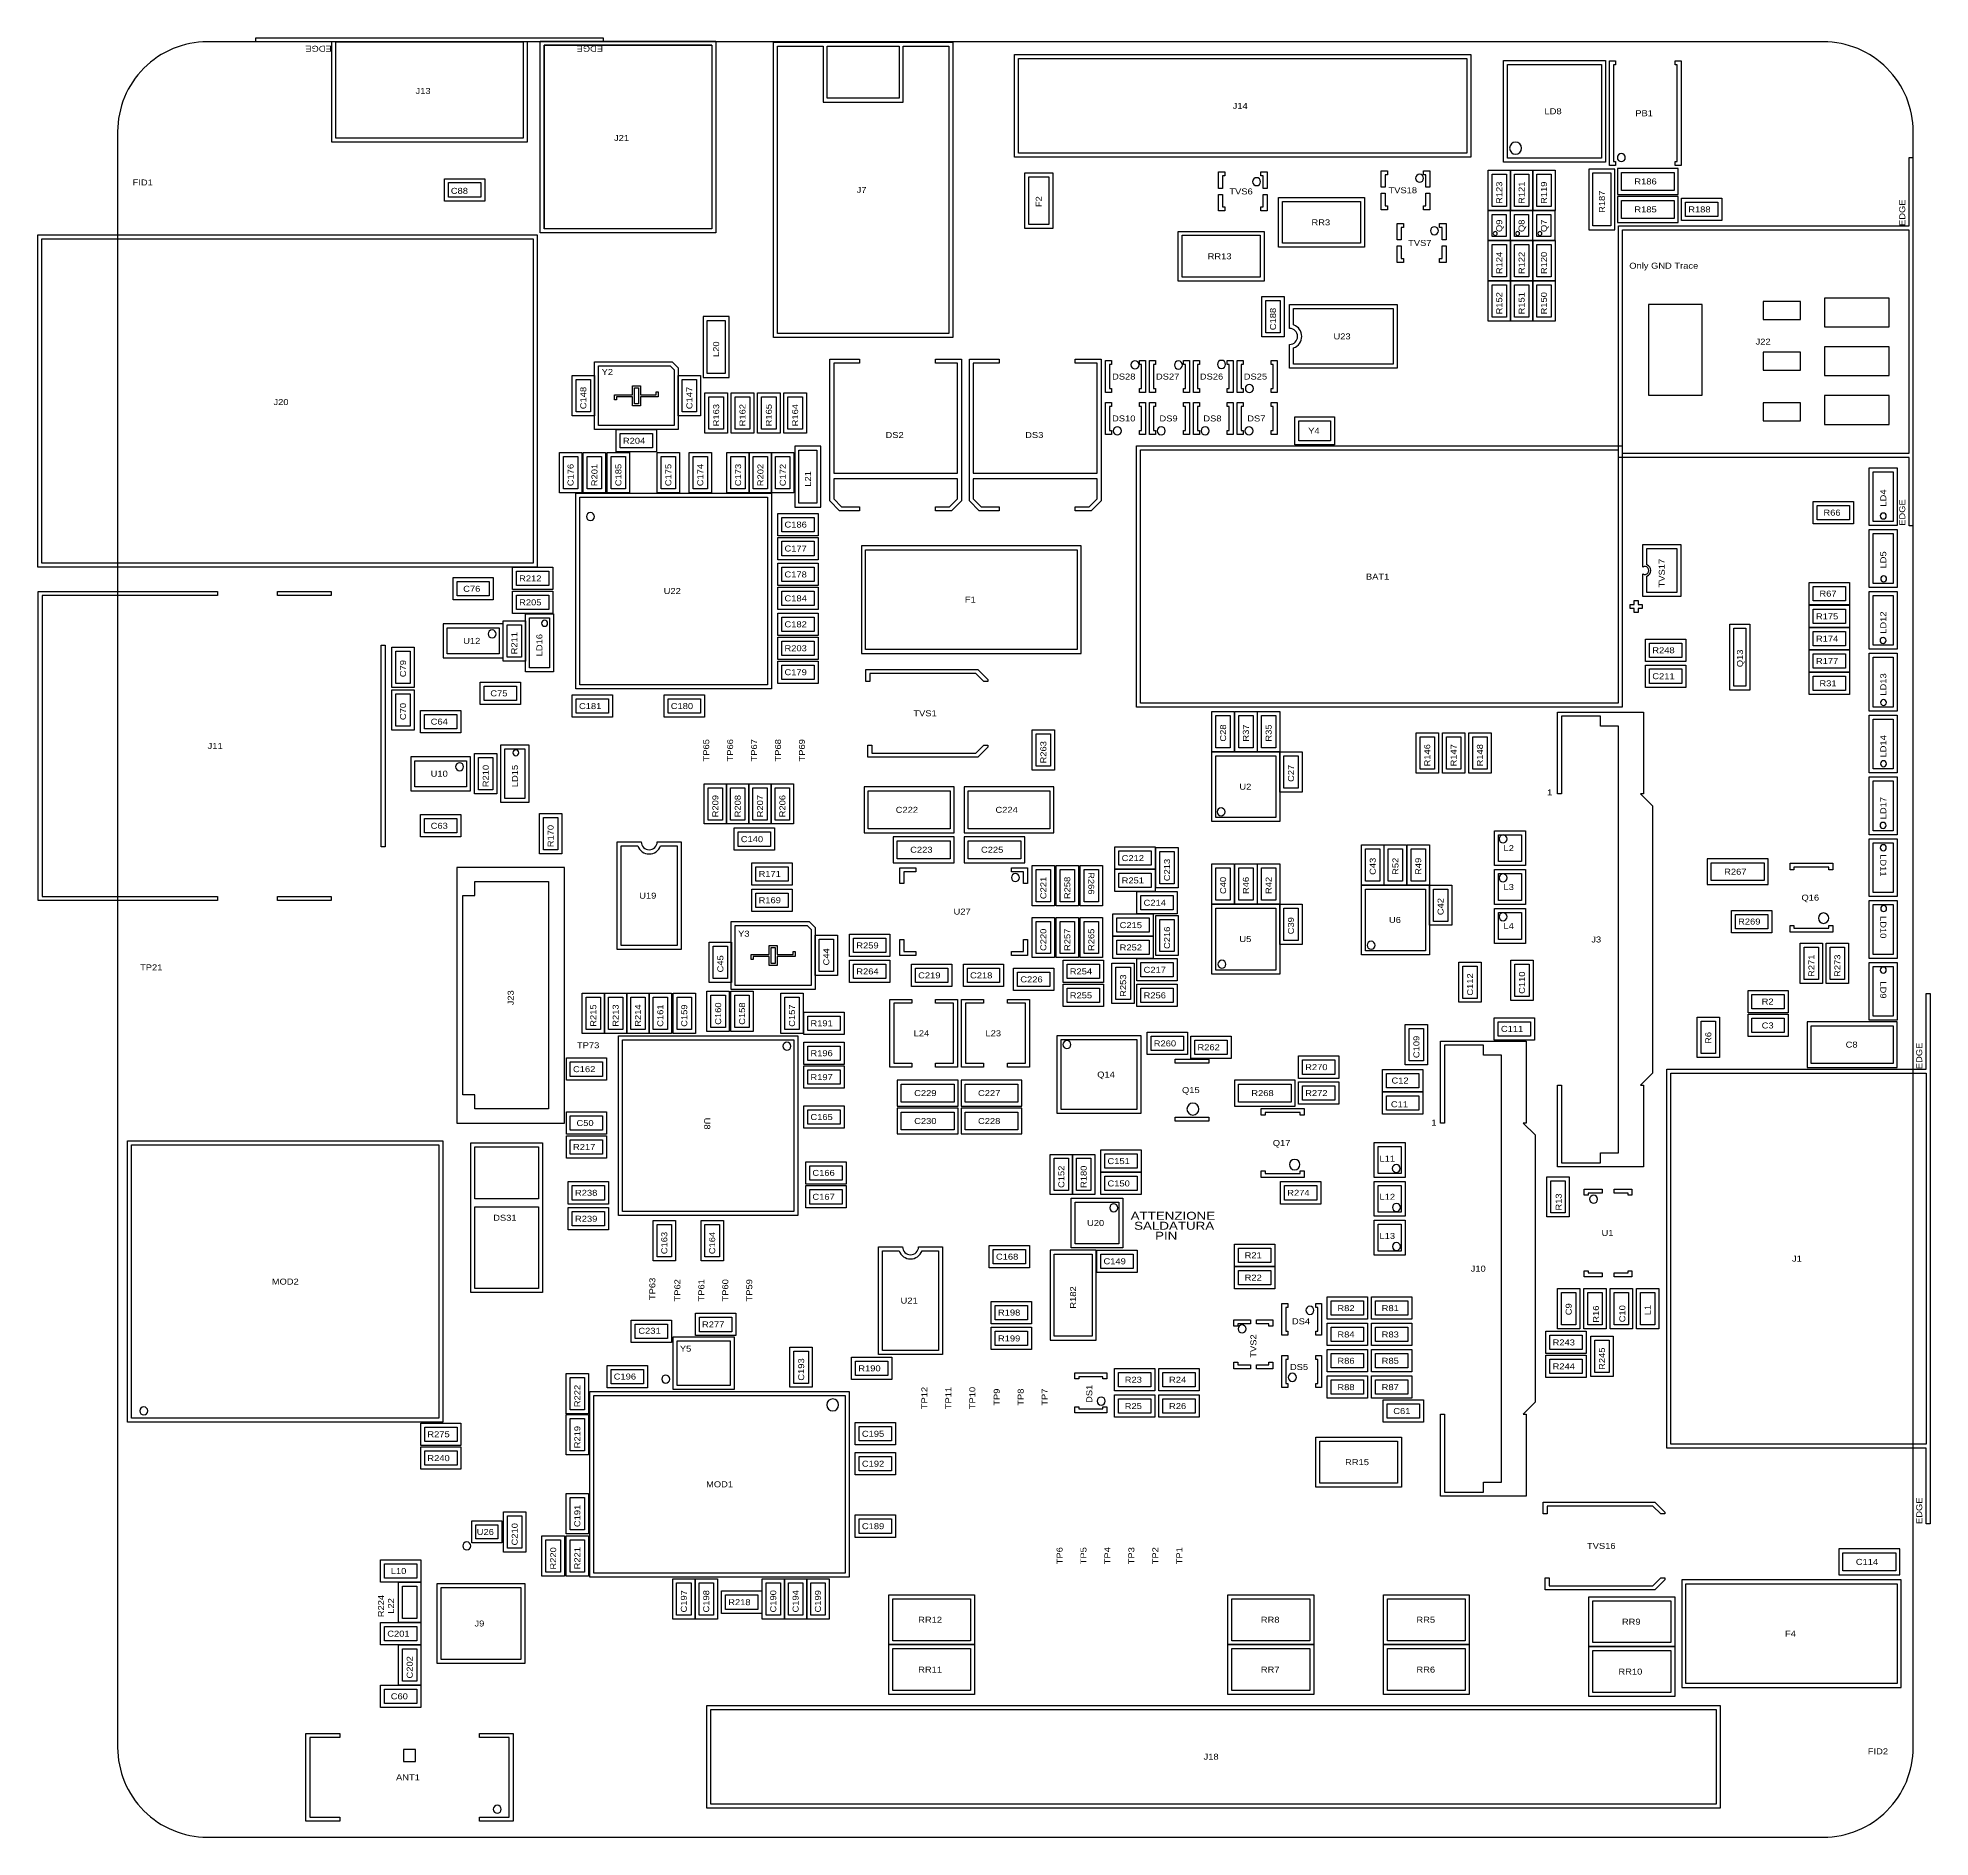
# Model space of a CAD drawing. Extents: x -94 to 0.8, y 0 to 90.2.
import ezdxf

# ---------------------------------------------------------------- set-up
doc = ezdxf.new("R2010")
doc.units = 0
for name, color, linetype in [('BOARD', 85, 'CONTINUOUS'), ('COMPONENTI', 111, 'CONTINUOUS'), ('REFERENCE', 5, 'CONTINUOUS')]:
    doc.layers.add(name, color=color, linetype=linetype)

msp = doc.modelspace()

# ---------------------------------------------------------------- linework, layer by layer
at = {"layer": 'BOARD'}
msp.add_lwpolyline([(-85.5, 0), (-4.5, 0, 0.414214), (0, 4.5), (0, 85.5, 0.414214), (-4.5, 90), (-85.5, 90, 0.414214), (-90, 85.5), (-90, 4.5, 0.414214)], format="xyb", close=True, dxfattribs=at)
at = {"layer": 'COMPONENTI'}
for points in [[(-65.67, 90.2), (-65.67, 90), (-69.47, 90), (-69.47, 84.975), (-79.27, 84.975), (-79.27, 90), (-83.07, 90), (-83.07, 90.2)], [(-79.07, 90), (-69.67, 90), (-69.67, 85.175), (-79.07, 85.175)], [(-60.02, 80.43), (-68.82, 80.43), (-68.82, 90.03), (-60.02, 90.03)], [(-60.22, 89.83), (-60.22, 80.63), (-68.62, 80.63), (-68.62, 89.83)], [(-57.13, 89.98), (-48.13, 89.98), (-48.13, 75.18), (-57.13, 75.18)], [(-56.93, 75.38), (-56.93, 89.78), (-54.63, 89.78), (-54.63, 86.98), (-50.63, 86.98), (-50.63, 89.78), (-48.33, 89.78), (-48.33, 75.38)], [(-54.43, 87.18), (-54.43, 89.78), (-50.83, 89.78), (-50.83, 87.18)], [(-45.04, 84.22), (-45.04, 89.36), (-22.18, 89.36), (-22.18, 84.22)], [(-22.38, 84.42), (-44.84, 84.42), (-44.84, 89.16), (-22.38, 89.16)], [(-20.53, 83.97), (-20.53, 89.07), (-15.43, 89.07), (-15.43, 83.97)], [(-15.63, 84.17), (-20.33, 84.17), (-20.33, 88.87), (-15.63, 88.87)], [(-14.93, 83.795), (-15.23, 83.795), (-15.23, 89.045), (-14.93, 89.045), (-14.93, 88.845), (-15.03, 88.845), (-15.03, 83.995), (-14.93, 83.995)], [(-11.63, 83.795), (-11.93, 83.795), (-11.93, 83.995), (-11.83, 83.995), (-11.83, 88.845), (-11.93, 88.845), (-11.93, 89.045), (-11.63, 89.045)], [(-34.825, 82.65), (-34.825, 83.475), (-34.5, 83.475), (-34.5, 83.275), (-34.625, 83.275), (-34.625, 82.65)], [(-32.575, 82.65), (-32.575, 83.275), (-32.7, 83.275), (-32.7, 83.475), (-32.375, 83.475), (-32.375, 82.65)], [(-26.675, 82.71), (-26.675, 83.535), (-26.35, 83.535), (-26.35, 83.335), (-26.475, 83.335), (-26.475, 82.71)], [(-24.425, 82.71), (-24.425, 83.335), (-24.55, 83.335), (-24.55, 83.535), (-24.225, 83.535), (-24.225, 82.71)], [(-20.19, 81.54), (-21.31, 81.54), (-21.31, 83.56), (-20.19, 83.56)], [(-19.07, 81.54), (-20.19, 81.54), (-20.19, 83.56), (-19.07, 83.56)], [(-17.95, 81.54), (-19.07, 81.54), (-19.07, 83.56), (-17.95, 83.56)], [(-16.25, 80.575), (-14.95, 80.575), (-14.95, 83.625), (-16.25, 83.625)], [(-14.825, 83.65), (-14.825, 82.35), (-11.775, 82.35), (-11.775, 83.65)], [(-0.025, 65.74), (-0.2, 65.74), (-0.2, 69.17), (-14.775, 69.17), (-14.775, 80.77), (-0.2, 80.77), (-0.2, 84.2), (-0.025, 84.2)], [(-73.61, 82.02), (-73.61, 83.14), (-71.59, 83.14), (-71.59, 82.02)], [(-71.79, 82.22), (-73.41, 82.22), (-73.41, 82.94), (-71.79, 82.94)], [(-44.53, 83.44), (-43.13, 83.44), (-43.13, 80.64), (-44.53, 80.64)], [(-44.33, 80.84), (-44.33, 83.24), (-43.33, 83.24), (-43.33, 80.84)], [(-20.39, 83.36), (-20.39, 81.74), (-21.11, 81.74), (-21.11, 83.36)], [(-19.27, 83.36), (-19.27, 81.74), (-19.99, 81.74), (-19.99, 83.36)], [(-18.15, 83.36), (-18.15, 81.74), (-18.87, 81.74), (-18.87, 83.36)], [(-15.15, 83.425), (-15.15, 80.775), (-16.05, 80.775), (-16.05, 83.425)], [(-11.975, 82.55), (-14.625, 82.55), (-14.625, 83.45), (-11.975, 83.45)], [(-34.825, 81.525), (-34.825, 82.35), (-34.625, 82.35), (-34.625, 81.725), (-34.5, 81.725), (-34.5, 81.525)], [(-32.7, 81.525), (-32.7, 81.725), (-32.575, 81.725), (-32.575, 82.35), (-32.375, 82.35), (-32.375, 81.525)], [(-31.81, 79.7), (-31.81, 82.2), (-27.51, 82.2), (-27.51, 79.7)], [(-27.71, 79.9), (-31.61, 79.9), (-31.61, 82), (-27.71, 82)], [(-26.675, 81.585), (-26.675, 82.41), (-26.475, 82.41), (-26.475, 81.785), (-26.35, 81.785), (-26.35, 81.585)], [(-24.55, 81.585), (-24.55, 81.785), (-24.425, 81.785), (-24.425, 82.41), (-24.225, 82.41), (-24.225, 81.585)], [(-14.825, 82.25), (-14.825, 80.95), (-11.775, 80.95), (-11.775, 82.25)], [(-11.975, 81.15), (-14.625, 81.15), (-14.625, 82.05), (-11.975, 82.05)], [(-11.61, 81.04), (-11.61, 82.16), (-9.59, 82.16), (-9.59, 81.04)], [(-9.79, 81.24), (-11.41, 81.24), (-11.41, 81.96), (-9.79, 81.96)], [(-25.865, 80.07), (-25.865, 80.895), (-25.54, 80.895), (-25.54, 80.695), (-25.665, 80.695), (-25.665, 80.07)], [(-23.615, 80.07), (-23.615, 80.695), (-23.74, 80.695), (-23.74, 80.895), (-23.415, 80.895), (-23.415, 80.07)], [(-20.2, 80.04), (-21.3, 80.04), (-21.3, 81.54), (-20.2, 81.54)], [(-20.4, 81.34), (-20.4, 80.24), (-21.1, 80.24), (-21.1, 81.34)], [(-19.08, 80.04), (-20.18, 80.04), (-20.18, 81.54), (-19.08, 81.54)], [(-19.28, 81.34), (-19.28, 80.24), (-19.98, 80.24), (-19.98, 81.34)], [(-17.96, 80.04), (-19.06, 80.04), (-19.06, 81.54), (-17.96, 81.54)], [(-18.16, 81.34), (-18.16, 80.24), (-18.86, 80.24), (-18.86, 81.34)], [(-94, 80.32), (-68.98, 80.32), (-68.98, 63.66), (-94, 63.66)], [(-93.8, 63.86), (-93.8, 80.12), (-69.18, 80.12), (-69.18, 63.86)], [(-36.84, 78), (-36.84, 80.5), (-32.54, 80.5), (-32.54, 78)], [(-32.74, 78.2), (-36.64, 78.2), (-36.64, 80.3), (-32.74, 80.3)], [(-25.865, 78.945), (-25.865, 79.77), (-25.665, 79.77), (-25.665, 79.145), (-25.54, 79.145), (-25.54, 78.945)], [(-23.74, 78.945), (-23.74, 79.145), (-23.615, 79.145), (-23.615, 79.77), (-23.415, 79.77), (-23.415, 78.945)], [(-20.19, 78.02), (-21.31, 78.02), (-21.31, 80.04), (-20.19, 80.04)], [(-20.39, 79.84), (-20.39, 78.22), (-21.11, 78.22), (-21.11, 79.84)], [(-19.07, 78.02), (-20.19, 78.02), (-20.19, 80.04), (-19.07, 80.04)], [(-19.27, 79.84), (-19.27, 78.22), (-19.99, 78.22), (-19.99, 79.84)], [(-17.95, 78.02), (-19.07, 78.02), (-19.07, 80.04), (-17.95, 80.04)], [(-18.15, 79.84), (-18.15, 78.22), (-18.87, 78.22), (-18.87, 79.84)], [(-0.225, 80.57), (-0.225, 69.37), (-14.575, 69.37), (-14.575, 80.57)], [(-20.19, 76), (-21.31, 76), (-21.31, 78.02), (-20.19, 78.02)], [(-20.39, 77.82), (-20.39, 76.2), (-21.11, 76.2), (-21.11, 77.82)], [(-19.07, 76), (-20.19, 76), (-20.19, 78.02), (-19.07, 78.02)], [(-19.27, 77.82), (-19.27, 76.2), (-19.99, 76.2), (-19.99, 77.82)], [(-17.95, 76), (-19.07, 76), (-19.07, 78.02), (-17.95, 78.02)], [(-18.15, 77.82), (-18.15, 76.2), (-18.87, 76.2), (-18.87, 77.82)], [(-32.65, 77.23), (-31.53, 77.23), (-31.53, 75.21), (-32.65, 75.21)], [(-32.45, 75.41), (-32.45, 77.03), (-31.73, 77.03), (-31.73, 75.41)], [(-10.575, 76.84), (-13.275, 76.84), (-13.275, 72.29), (-10.575, 72.29)], [(-5.645, 76.98), (-7.525, 76.98), (-7.525, 76.08), (-5.645, 76.08)], [(-1.2, 77.155), (-4.45, 77.155), (-4.45, 75.705), (-1.2, 75.705)], [(-59.35, 76.225), (-60.65, 76.225), (-60.65, 73.175), (-59.35, 73.175)], [(-60.45, 73.375), (-60.45, 76.025), (-59.55, 76.025), (-59.55, 73.375)], [(-47.71, 66.99), (-48.21, 66.49), (-49.01, 66.49), (-49.01, 66.69), (-48.31, 66.69), (-47.91, 67.09), (-47.91, 68.0921), (-54.11, 68.0921), (-54.11, 67.09), (-53.71, 66.69), (-52.81, 66.69), (-52.81, 66.49), (-53.81, 66.49), (-54.31, 66.99), (-54.31, 74.09), (-52.81, 74.09), (-52.81, 73.89), (-54.11, 73.89), (-54.11, 68.381), (-47.91, 68.381), (-47.91, 73.89), (-49.01, 73.89), (-49.01, 74.09), (-47.71, 74.09)], [(-40.71, 66.99), (-41.21, 66.49), (-42.01, 66.49), (-42.01, 66.69), (-41.31, 66.69), (-40.91, 67.09), (-40.91, 68.0921), (-47.11, 68.0921), (-47.11, 67.09), (-46.71, 66.69), (-45.81, 66.69), (-45.81, 66.49), (-46.81, 66.49), (-47.31, 66.99), (-47.31, 74.09), (-45.81, 74.09), (-45.81, 73.89), (-47.11, 73.89), (-47.11, 68.381), (-40.91, 68.381), (-40.91, 73.89), (-42.01, 73.89), (-42.01, 74.09), (-40.71, 74.09)], [(-40.18, 74.02), (-40.18, 73.82), (-40.28, 73.82), (-40.28, 72.62), (-40.18, 72.62), (-40.18, 72.42), (-40.48, 72.42), (-40.48, 74.02)], [(-38.48, 74.02), (-38.48, 72.42), (-38.78, 72.42), (-38.78, 72.62), (-38.68, 72.62), (-38.68, 73.82), (-38.78, 73.82), (-38.78, 74.02)], [(-37.98, 74.02), (-37.98, 73.82), (-38.08, 73.82), (-38.08, 72.62), (-37.98, 72.62), (-37.98, 72.42), (-38.28, 72.42), (-38.28, 74.02)], [(-36.28, 74.02), (-36.28, 72.42), (-36.58, 72.42), (-36.58, 72.62), (-36.48, 72.62), (-36.48, 73.82), (-36.58, 73.82), (-36.58, 74.02)], [(-35.78, 74.02), (-35.78, 73.82), (-35.88, 73.82), (-35.88, 72.62), (-35.78, 72.62), (-35.78, 72.42), (-36.08, 72.42), (-36.08, 74.02)], [(-34.08, 74.02), (-34.08, 72.42), (-34.38, 72.42), (-34.38, 72.62), (-34.28, 72.62), (-34.28, 73.82), (-34.38, 73.82), (-34.38, 74.02)], [(-33.88, 72.42), (-33.88, 74.02), (-33.58, 74.02), (-33.58, 73.82), (-33.68, 73.82), (-33.68, 72.62), (-33.58, 72.62), (-33.58, 72.42)], [(-32.18, 72.42), (-32.18, 72.62), (-32.08, 72.62), (-32.08, 73.82), (-32.18, 73.82), (-32.18, 74.02), (-31.88, 74.02), (-31.88, 72.42)], [(-5.645, 74.44), (-7.525, 74.44), (-7.525, 73.54), (-5.645, 73.54)], [(-1.2, 74.715), (-4.45, 74.715), (-4.45, 73.265), (-1.2, 73.265)], [(-66.1, 71.25), (-67.22, 71.25), (-67.22, 73.27), (-66.1, 73.27)], [(-66.3, 73.07), (-66.3, 71.45), (-67.02, 71.45), (-67.02, 73.07)], [(-62.2, 73.96), (-61.9, 73.66), (-61.9, 70.56), (-66.1, 70.56), (-66.1, 73.96)], [(-65.9, 73.76), (-62.3, 73.76), (-62.1, 73.56), (-62.1, 70.76), (-65.9, 70.76)], [(-61.9, 73.27), (-60.78, 73.27), (-60.78, 71.25), (-61.9, 71.25)], [(-61.7, 71.45), (-61.7, 73.07), (-60.98, 73.07), (-60.98, 71.45)], [(-63.8, 72.76), (-63.8, 72.31), (-63, 72.31), (-63, 72.46), (-62.9, 72.46), (-62.9, 72.21), (-63.8, 72.21), (-63.8, 71.76), (-64.2, 71.76), (-64.2, 72.2103), (-65, 72.2103), (-65, 72.06), (-65.1, 72.06), (-65.1, 72.31), (-65.0999, 72.31), (-65.0999, 72.3103), (-64.2, 72.3103), (-64.2, 72.76)], [(-64.1, 72.66), (-63.9, 72.66), (-63.9, 71.86), (-64.1, 71.86)], [(-59.44, 70.39), (-60.56, 70.39), (-60.56, 72.41), (-59.44, 72.41)], [(-59.64, 72.21), (-59.64, 70.59), (-60.36, 70.59), (-60.36, 72.21)], [(-58.12, 70.39), (-59.24, 70.39), (-59.24, 72.41), (-58.12, 72.41)], [(-58.32, 72.21), (-58.32, 70.59), (-59.04, 70.59), (-59.04, 72.21)], [(-56.8, 70.39), (-57.92, 70.39), (-57.92, 72.41), (-56.8, 72.41)], [(-57, 72.21), (-57, 70.59), (-57.72, 70.59), (-57.72, 72.21)], [(-55.48, 70.39), (-56.6, 70.39), (-56.6, 72.41), (-55.48, 72.41)], [(-55.68, 72.21), (-55.68, 70.59), (-56.4, 70.59), (-56.4, 72.21)], [(-1.2, 72.275), (-4.45, 72.275), (-4.45, 70.825), (-1.2, 70.825)], [(-40.48, 70.32), (-40.48, 71.92), (-40.18, 71.92), (-40.18, 71.72), (-40.28, 71.72), (-40.28, 70.52), (-40.18, 70.52), (-40.18, 70.32)], [(-38.78, 70.32), (-38.78, 70.52), (-38.68, 70.52), (-38.68, 71.72), (-38.78, 71.72), (-38.78, 71.92), (-38.48, 71.92), (-38.48, 70.32)], [(-38.28, 70.32), (-38.28, 71.92), (-37.98, 71.92), (-37.98, 71.72), (-38.08, 71.72), (-38.08, 70.52), (-37.98, 70.52), (-37.98, 70.32)], [(-36.58, 70.32), (-36.58, 70.52), (-36.48, 70.52), (-36.48, 71.72), (-36.58, 71.72), (-36.58, 71.92), (-36.28, 71.92), (-36.28, 70.32)], [(-36.08, 70.32), (-36.08, 71.92), (-35.78, 71.92), (-35.78, 71.72), (-35.88, 71.72), (-35.88, 70.52), (-35.78, 70.52), (-35.78, 70.32)], [(-34.38, 70.32), (-34.38, 70.52), (-34.28, 70.52), (-34.28, 71.72), (-34.38, 71.72), (-34.38, 71.92), (-34.08, 71.92), (-34.08, 70.32)], [(-33.88, 70.32), (-33.88, 71.92), (-33.58, 71.92), (-33.58, 71.72), (-33.68, 71.72), (-33.68, 70.52), (-33.58, 70.52), (-33.58, 70.32)], [(-32.18, 70.32), (-32.18, 70.52), (-32.08, 70.52), (-32.08, 71.72), (-32.18, 71.72), (-32.18, 71.92), (-31.88, 71.92), (-31.88, 70.32)], [(-29, 71.2), (-29, 69.8), (-31, 69.8), (-31, 71.2)], [(-5.645, 71.9), (-7.525, 71.9), (-7.525, 71), (-5.645, 71)], [(-62.99, 70.56), (-62.99, 69.44), (-65.01, 69.44), (-65.01, 70.56)], [(-64.81, 70.36), (-63.19, 70.36), (-63.19, 69.64), (-64.81, 69.64)], [(-30.8, 71), (-29.2, 71), (-29.2, 70), (-30.8, 70)], [(-67.86, 69.41), (-66.74, 69.41), (-66.74, 67.39), (-67.86, 67.39)], [(-65.54, 67.39), (-66.66, 67.39), (-66.66, 69.41), (-65.54, 69.41)], [(-65.46, 69.41), (-64.34, 69.41), (-64.34, 67.39), (-65.46, 67.39)], [(-62.96, 69.41), (-61.84, 69.41), (-61.84, 67.39), (-62.96, 67.39)], [(-61.36, 69.41), (-60.24, 69.41), (-60.24, 67.39), (-61.36, 67.39)], [(-59.46, 69.41), (-58.34, 69.41), (-58.34, 67.39), (-59.46, 67.39)], [(-57.22, 67.39), (-58.34, 67.39), (-58.34, 69.41), (-57.22, 69.41)], [(-57.22, 69.41), (-56.1, 69.41), (-56.1, 67.39), (-57.22, 67.39)], [(-54.75, 69.725), (-56.05, 69.725), (-56.05, 66.675), (-54.75, 66.675)], [(-55.85, 66.875), (-55.85, 69.525), (-54.95, 69.525), (-54.95, 66.875)], [(-14.58, 69.74), (-14.58, 56.64), (-38.93, 56.64), (-38.93, 69.74)], [(-38.73, 69.54), (-14.78, 69.54), (-14.78, 56.84), (-38.73, 56.84)], [(-67.66, 67.59), (-67.66, 69.21), (-66.94, 69.21), (-66.94, 67.59)], [(-65.74, 69.21), (-65.74, 67.59), (-66.46, 67.59), (-66.46, 69.21)], [(-65.26, 67.59), (-65.26, 69.21), (-64.54, 69.21), (-64.54, 67.59)], [(-62.76, 67.59), (-62.76, 69.21), (-62.04, 69.21), (-62.04, 67.59)], [(-61.16, 67.59), (-61.16, 69.21), (-60.44, 69.21), (-60.44, 67.59)], [(-59.26, 67.59), (-59.26, 69.21), (-58.54, 69.21), (-58.54, 67.59)], [(-57.42, 69.21), (-57.42, 67.59), (-58.14, 67.59), (-58.14, 69.21)], [(-57.02, 67.59), (-57.02, 69.21), (-56.3, 69.21), (-56.3, 67.59)], [(-0.8, 65.75), (-2.2, 65.75), (-2.2, 68.65), (-0.8, 68.65)], [(-1, 68.45), (-1, 65.95), (-2, 65.95), (-2, 68.45)], [(-67.03, 57.57), (-67.03, 67.37), (-57.23, 67.37), (-57.23, 57.57)], [(-57.43, 57.77), (-66.83, 57.77), (-66.83, 67.17), (-57.43, 67.17)], [(-5.01, 65.84), (-5.01, 66.96), (-2.99, 66.96), (-2.99, 65.84)], [(-3.19, 66.04), (-4.81, 66.04), (-4.81, 66.76), (-3.19, 66.76)], [(-56.91, 65.24), (-56.91, 66.36), (-54.89, 66.36), (-54.89, 65.24)], [(-55.09, 65.44), (-56.71, 65.44), (-56.71, 66.16), (-55.09, 66.16)], [(-0.8, 62.65), (-2.2, 62.65), (-2.2, 65.55), (-0.8, 65.55)], [(-56.91, 64.04), (-56.91, 65.16), (-54.89, 65.16), (-54.89, 64.04)], [(-55.09, 64.24), (-56.71, 64.24), (-56.71, 64.96), (-55.09, 64.96)], [(-52.71, 59.34), (-41.71, 59.34), (-41.71, 64.74), (-52.71, 64.74)], [(-41.91, 59.54), (-52.51, 59.54), (-52.51, 64.54), (-41.91, 64.54)], [(-1, 65.35), (-1, 62.85), (-2, 62.85), (-2, 65.35)], [(-68.19, 63.66), (-68.19, 62.54), (-70.21, 62.54), (-70.21, 63.66)], [(-56.91, 62.74), (-56.91, 63.86), (-54.89, 63.86), (-54.89, 62.74)], [(-55.09, 62.94), (-56.71, 62.94), (-56.71, 63.66), (-55.09, 63.66)], [(-71.17, 63.14), (-71.17, 62.02), (-73.19, 62.02), (-73.19, 63.14)], [(-72.99, 62.94), (-71.37, 62.94), (-71.37, 62.22), (-72.99, 62.22)], [(-70.01, 63.46), (-68.39, 63.46), (-68.39, 62.74), (-70.01, 62.74)], [(-56.91, 61.54), (-56.91, 62.66), (-54.89, 62.66), (-54.89, 61.54)], [(-5.21, 61.78), (-5.21, 62.9), (-3.19, 62.9), (-3.19, 61.78)], [(-3.39, 61.98), (-5.01, 61.98), (-5.01, 62.7), (-3.39, 62.7)], [(-84.99, 46.95), (-93.99, 46.95), (-93.99, 62.45), (-84.99, 62.45), (-84.99, 62.25), (-93.79, 62.25), (-93.79, 47.15), (-84.99, 47.15)], [(-79.29, 62.25), (-81.99, 62.25), (-81.99, 62.45), (-79.29, 62.45)], [(-68.19, 62.46), (-68.19, 61.34), (-70.21, 61.34), (-70.21, 62.46)], [(-70.01, 62.26), (-68.39, 62.26), (-68.39, 61.54), (-70.01, 61.54)], [(-55.09, 61.74), (-56.71, 61.74), (-56.71, 62.46), (-55.09, 62.46)], [(-13.78, 61.99), (-13.78, 61.79), (-13.58, 61.79), (-13.58, 61.59), (-13.78, 61.59), (-13.78, 61.39), (-13.98, 61.39), (-13.98, 61.59), (-14.18, 61.59), (-14.18, 61.79), (-13.98, 61.79), (-13.98, 61.99)], [(-3.19, 61.76), (-3.19, 60.64), (-5.21, 60.64), (-5.21, 61.76)], [(-0.8, 59.55), (-2.2, 59.55), (-2.2, 62.45), (-0.8, 62.45)], [(-1, 62.25), (-1, 59.75), (-2, 59.75), (-2, 62.25)], [(-73.68, 60.82), (-73.68, 59.12), (-70.68, 59.12), (-70.68, 60.82)], [(-69.56, 58.96), (-70.68, 58.96), (-70.68, 60.98), (-69.56, 60.98)], [(-69.76, 60.78), (-69.76, 59.16), (-70.48, 59.16), (-70.48, 60.78)], [(-69.56, 61.32), (-68.16, 61.32), (-68.16, 58.42), (-69.56, 58.42)], [(-69.36, 58.62), (-69.36, 61.12), (-68.36, 61.12), (-68.36, 58.62)], [(-56.91, 60.24), (-56.91, 61.36), (-54.89, 61.36), (-54.89, 60.24)], [(-55.09, 60.44), (-56.71, 60.44), (-56.71, 61.16), (-55.09, 61.16)], [(-8.185, 57.5), (-9.185, 57.5), (-9.185, 60.8), (-8.185, 60.8)], [(-5.01, 61.56), (-3.39, 61.56), (-3.39, 60.84), (-5.01, 60.84)], [(-73.48, 60.62), (-70.88, 60.62), (-70.88, 59.32), (-73.48, 59.32)], [(-56.91, 59.04), (-56.91, 60.16), (-54.89, 60.16), (-54.89, 59.04)], [(-55.09, 59.24), (-56.71, 59.24), (-56.71, 59.96), (-55.09, 59.96)], [(-13.41, 58.94), (-13.41, 60.06), (-11.39, 60.06), (-11.39, 58.94)], [(-11.59, 59.14), (-13.21, 59.14), (-13.21, 59.86), (-11.59, 59.86)], [(-8.385, 60.6), (-8.385, 57.7), (-8.985, 57.7), (-8.985, 60.6)], [(-3.19, 60.64), (-3.19, 59.52), (-5.21, 59.52), (-5.21, 60.64)], [(-5.01, 60.44), (-3.39, 60.44), (-3.39, 59.72), (-5.01, 59.72)], [(-76.59, 49.65), (-76.79, 49.65), (-76.79, 59.75), (-76.59, 59.75)], [(-75.1373, 57.64), (-76.2573, 57.64), (-76.2573, 59.66), (-75.1373, 59.66)], [(-75.3373, 59.46), (-75.3373, 57.84), (-76.0573, 57.84), (-76.0573, 59.46)], [(-56.91, 57.84), (-56.91, 58.96), (-54.89, 58.96), (-54.89, 57.84)], [(-3.19, 59.52), (-3.19, 58.4), (-5.21, 58.4), (-5.21, 59.52)], [(-5.01, 59.32), (-3.39, 59.32), (-3.39, 58.6), (-5.01, 58.6)], [(-0.8, 56.45), (-2.2, 56.45), (-2.2, 59.35), (-0.8, 59.35)], [(-1, 59.15), (-1, 56.65), (-2, 56.65), (-2, 59.15)], [(-71.83, 56.78), (-71.83, 57.9), (-69.81, 57.9), (-69.81, 56.78)], [(-55.09, 58.04), (-56.71, 58.04), (-56.71, 58.76), (-55.09, 58.76)], [(-46.89, 58.54), (-46.39, 58.04), (-46.39, 57.94), (-46.59, 57.94), (-46.99, 58.34), (-52.29, 58.34), (-52.29, 57.94), (-52.49, 57.94), (-52.49, 58.54)], [(-13.41, 57.64), (-13.41, 58.76), (-11.39, 58.76), (-11.39, 57.64)], [(-11.59, 57.84), (-13.21, 57.84), (-13.21, 58.56), (-11.59, 58.56)], [(-5.21, 57.28), (-5.21, 58.4), (-3.19, 58.4), (-3.19, 57.28)], [(-3.39, 57.48), (-5.01, 57.48), (-5.01, 58.2), (-3.39, 58.2)], [(-76.2573, 57.51), (-75.1373, 57.51), (-75.1373, 55.49), (-76.2573, 55.49)], [(-76.0573, 55.69), (-76.0573, 57.31), (-75.3373, 57.31), (-75.3373, 55.69)], [(-70.01, 56.98), (-71.63, 56.98), (-71.63, 57.7), (-70.01, 57.7)], [(-65.19, 57.26), (-65.19, 56.14), (-67.21, 56.14), (-67.21, 57.26)], [(-67.01, 57.06), (-65.39, 57.06), (-65.39, 56.34), (-67.01, 56.34)], [(-60.59, 57.26), (-60.59, 56.14), (-62.61, 56.14), (-62.61, 57.26)], [(-62.41, 57.06), (-60.79, 57.06), (-60.79, 56.34), (-62.41, 56.34)], [(-72.8, 56.48), (-72.8, 55.36), (-74.82, 55.36), (-74.82, 56.48)], [(-74.62, 56.28), (-73, 56.28), (-73, 55.56), (-74.62, 55.56)], [(-34.03, 54.41), (-35.15, 54.41), (-35.15, 56.43), (-34.03, 56.43)], [(-34.23, 56.23), (-34.23, 54.61), (-34.95, 54.61), (-34.95, 56.23)], [(-34.01, 56.43), (-32.89, 56.43), (-32.89, 54.41), (-34.01, 54.41)], [(-33.81, 54.61), (-33.81, 56.23), (-33.09, 56.23), (-33.09, 54.61)], [(-31.75, 54.41), (-32.87, 54.41), (-32.87, 56.43), (-31.75, 56.43)], [(-31.95, 56.23), (-31.95, 54.61), (-32.67, 54.61), (-32.67, 56.23)], [(-13.0725, 38.3), (-13.6725, 37.7), (-13.5225, 37.7), (-13.5225, 33.6), (-17.8225, 33.6), (-17.8225, 37.7), (-17.6225, 37.7), (-17.6225, 33.8), (-15.6725, 33.8), (-15.6725, 34.3), (-14.7725, 34.3), (-14.7725, 55.7), (-15.6725, 55.7), (-15.6725, 56.2), (-17.6225, 56.2), (-17.6225, 52.3), (-17.8225, 52.3), (-17.8225, 56.4), (-13.5225, 56.4), (-13.5225, 52.3), (-13.6725, 52.3), (-13.0725, 51.7)], [(-0.8, 53.35), (-2.2, 53.35), (-2.2, 56.25), (-0.8, 56.25)], [(-1, 56.05), (-1, 53.55), (-2, 53.55), (-2, 56.05)], [(-44.16, 55.51), (-43.04, 55.51), (-43.04, 53.49), (-44.16, 53.49)], [(-43.96, 53.69), (-43.96, 55.31), (-43.24, 55.31), (-43.24, 53.69)], [(-24.92, 55.36), (-23.8, 55.36), (-23.8, 53.34), (-24.92, 53.34)], [(-24.72, 53.54), (-24.72, 55.16), (-24, 55.16), (-24, 53.54)], [(-23.6, 55.36), (-22.48, 55.36), (-22.48, 53.34), (-23.6, 53.34)], [(-23.4, 53.54), (-23.4, 55.16), (-22.68, 55.16), (-22.68, 53.54)], [(-22.28, 55.36), (-21.16, 55.36), (-21.16, 53.34), (-22.28, 53.34)], [(-22.08, 53.54), (-22.08, 55.16), (-21.36, 55.16), (-21.36, 53.54)], [(-75.31, 54.16), (-75.31, 52.46), (-72.31, 52.46), (-72.31, 54.16)], [(-70.99, 52.3), (-72.11, 52.3), (-72.11, 54.32), (-70.99, 54.32)], [(-71.19, 54.12), (-71.19, 52.5), (-71.91, 52.5), (-71.91, 54.12)], [(-70.79, 54.76), (-69.39, 54.76), (-69.39, 51.86), (-70.79, 51.86)], [(-70.59, 52.06), (-70.59, 54.56), (-69.59, 54.56), (-69.59, 52.06)], [(-46.39, 54.74), (-46.39, 54.64), (-46.89, 54.14), (-52.39, 54.14), (-52.39, 54.74), (-52.19, 54.74), (-52.19, 54.34), (-46.99, 54.34), (-46.59, 54.74)], [(-35.15, 50.91), (-35.15, 54.41), (-31.75, 54.41), (-31.75, 50.91)], [(-31.95, 51.11), (-34.95, 51.11), (-34.95, 54.21), (-31.95, 54.21)], [(-31.75, 54.41), (-30.63, 54.41), (-30.63, 52.39), (-31.75, 52.39)], [(-31.55, 52.59), (-31.55, 54.21), (-30.83, 54.21), (-30.83, 52.59)], [(-75.11, 53.96), (-72.51, 53.96), (-72.51, 52.66), (-75.11, 52.66)], [(-0.8, 50.25), (-2.2, 50.25), (-2.2, 53.15), (-0.8, 53.15)], [(-60.6, 52.81), (-59.48, 52.81), (-59.48, 50.79), (-60.6, 50.79)], [(-60.4, 50.99), (-60.4, 52.61), (-59.68, 52.61), (-59.68, 50.99)], [(-59.48, 52.81), (-58.36, 52.81), (-58.36, 50.79), (-59.48, 50.79)], [(-59.28, 50.99), (-59.28, 52.61), (-58.56, 52.61), (-58.56, 50.99)], [(-58.36, 52.81), (-57.24, 52.81), (-57.24, 50.79), (-58.36, 50.79)], [(-58.16, 50.99), (-58.16, 52.61), (-57.44, 52.61), (-57.44, 50.99)], [(-57.24, 52.81), (-56.12, 52.81), (-56.12, 50.79), (-57.24, 50.79)], [(-57.04, 50.99), (-57.04, 52.61), (-56.32, 52.61), (-56.32, 50.99)], [(-48.075, 50.35), (-48.075, 52.65), (-52.575, 52.65), (-52.575, 50.35)], [(-52.375, 52.45), (-48.275, 52.45), (-48.275, 50.55), (-52.375, 50.55)], [(-47.575, 52.65), (-47.575, 50.35), (-43.075, 50.35), (-43.075, 52.65)], [(-43.275, 50.55), (-47.375, 50.55), (-47.375, 52.45), (-43.275, 52.45)], [(-1, 52.95), (-1, 50.45), (-2, 50.45), (-2, 52.95)], [(-72.8, 51.26), (-72.8, 50.14), (-74.82, 50.14), (-74.82, 51.26)], [(-68.86, 51.31), (-67.74, 51.31), (-67.74, 49.29), (-68.86, 49.29)], [(-74.62, 51.06), (-73, 51.06), (-73, 50.34), (-74.62, 50.34)], [(-68.66, 49.49), (-68.66, 51.11), (-67.94, 51.11), (-67.94, 49.49)], [(-59.1, 49.47), (-59.1, 50.59), (-57.08, 50.59), (-57.08, 49.47)], [(-57.28, 49.67), (-58.9, 49.67), (-58.9, 50.39), (-57.28, 50.39)], [(-20.985, 48.705), (-20.985, 50.455), (-19.435, 50.455), (-19.435, 48.705)], [(-48.075, 48.85), (-48.075, 50.15), (-51.125, 50.15), (-51.125, 48.85)], [(-50.925, 49.95), (-48.275, 49.95), (-48.275, 49.05), (-50.925, 49.05)], [(-47.575, 50.15), (-47.575, 48.85), (-44.525, 48.85), (-44.525, 50.15)], [(-44.725, 49.05), (-47.375, 49.05), (-47.375, 49.95), (-44.725, 49.95)], [(-37.99, 49.64), (-37.99, 48.52), (-40.01, 48.52), (-40.01, 49.64)], [(-39.81, 49.44), (-38.19, 49.44), (-38.19, 48.72), (-39.81, 48.72)], [(-37.96, 49.61), (-36.84, 49.61), (-36.84, 47.59), (-37.96, 47.59)], [(-37.76, 47.79), (-37.76, 49.41), (-37.04, 49.41), (-37.04, 47.79)], [(-26.53, 47.73), (-27.65, 47.73), (-27.65, 49.75), (-26.53, 49.75)], [(-26.73, 49.55), (-26.73, 47.93), (-27.45, 47.93), (-27.45, 49.55)], [(-26.51, 49.75), (-25.39, 49.75), (-25.39, 47.73), (-26.51, 47.73)], [(-26.31, 47.93), (-26.31, 49.55), (-25.59, 49.55), (-25.59, 47.93)], [(-24.25, 47.73), (-25.37, 47.73), (-25.37, 49.75), (-24.25, 49.75)], [(-24.45, 49.55), (-24.45, 47.93), (-25.17, 47.93), (-25.17, 49.55)], [(-19.635, 48.905), (-20.785, 48.905), (-20.785, 50.255), (-19.635, 50.255)], [(-2.2, 50.05), (-0.8, 50.05), (-0.8, 47.15), (-2.2, 47.15)], [(-2, 47.35), (-2, 49.85), (-1, 49.85), (-1, 47.35)], [(-67.6, 48.61), (-73, 48.61), (-73, 35.79), (-67.6, 35.79)], [(-56.19, 48.85), (-56.19, 47.73), (-58.21, 47.73), (-58.21, 48.85)], [(-58.01, 48.65), (-56.39, 48.65), (-56.39, 47.93), (-58.01, 47.93)], [(-50.8, 48.6), (-50, 48.6), (-50, 48.4), (-50.6, 48.4), (-50.6, 47.8), (-50.8, 47.8)], [(-45.2, 48.6), (-44.4, 48.6), (-44.4, 47.8), (-44.6, 47.8), (-44.6, 48.4), (-45.2, 48.4)], [(-44.16, 48.71), (-43.04, 48.71), (-43.04, 46.69), (-44.16, 46.69)], [(-43.96, 46.89), (-43.96, 48.51), (-43.24, 48.51), (-43.24, 46.89)], [(-41.84, 46.69), (-42.96, 46.69), (-42.96, 48.71), (-41.84, 48.71)], [(-42.04, 48.51), (-42.04, 46.89), (-42.76, 46.89), (-42.76, 48.51)], [(-41.76, 48.71), (-40.64, 48.71), (-40.64, 46.69), (-41.76, 46.69)], [(-41.56, 46.89), (-41.56, 48.51), (-40.84, 48.51), (-40.84, 46.89)], [(-40.01, 47.4), (-40.01, 48.52), (-37.99, 48.52), (-37.99, 47.4)], [(-34.03, 46.77), (-35.15, 46.77), (-35.15, 48.79), (-34.03, 48.79)], [(-34.23, 48.59), (-34.23, 46.97), (-34.95, 46.97), (-34.95, 48.59)], [(-34.01, 48.79), (-32.89, 48.79), (-32.89, 46.77), (-34.01, 46.77)], [(-33.81, 46.97), (-33.81, 48.59), (-33.09, 48.59), (-33.09, 46.97)], [(-31.75, 46.77), (-32.87, 46.77), (-32.87, 48.79), (-31.75, 48.79)], [(-31.95, 48.59), (-31.95, 46.97), (-32.67, 46.97), (-32.67, 48.59)], [(-20.985, 46.755), (-20.985, 48.505), (-19.435, 48.505), (-19.435, 46.755)], [(-10.325, 49.05), (-10.325, 47.75), (-7.275, 47.75), (-7.275, 49.05)], [(-7.475, 47.95), (-10.125, 47.95), (-10.125, 48.85), (-7.475, 48.85)], [(-4.025, 48.5), (-4.225, 48.5), (-4.225, 48.625), (-5.975, 48.625), (-5.975, 48.5), (-6.175, 48.5), (-6.175, 48.825), (-4.025, 48.825)], [(-72.7, 37.21), (-72.7, 47.21), (-72.1, 47.21), (-72.1, 47.91), (-68.4, 47.91), (-68.4, 36.51), (-72.1, 36.51), (-72.1, 37.21)], [(-58.21, 46.41), (-58.21, 47.53), (-56.19, 47.53), (-56.19, 46.41)], [(-38.19, 47.6), (-39.81, 47.6), (-39.81, 48.32), (-38.19, 48.32)], [(-27.65, 44.23), (-27.65, 47.73), (-24.25, 47.73), (-24.25, 44.23)], [(-24.45, 44.43), (-27.45, 44.43), (-27.45, 47.53), (-24.45, 47.53)], [(-24.25, 47.73), (-23.13, 47.73), (-23.13, 45.71), (-24.25, 45.71)], [(-24.05, 45.91), (-24.05, 47.53), (-23.33, 47.53), (-23.33, 45.91)], [(-19.635, 46.955), (-20.785, 46.955), (-20.785, 48.305), (-19.635, 48.305)], [(-79.29, 46.95), (-81.99, 46.95), (-81.99, 47.15), (-79.29, 47.15)], [(-56.39, 46.61), (-58.01, 46.61), (-58.01, 47.33), (-56.39, 47.33)], [(-36.89, 47.4), (-36.89, 46.28), (-38.91, 46.28), (-38.91, 47.4)], [(-38.71, 47.2), (-37.09, 47.2), (-37.09, 46.48), (-38.71, 46.48)], [(-35.15, 43.27), (-35.15, 46.77), (-31.75, 46.77), (-31.75, 43.27)], [(-31.95, 43.47), (-34.95, 43.47), (-34.95, 46.57), (-31.95, 46.57)], [(-31.75, 46.77), (-30.63, 46.77), (-30.63, 44.75), (-31.75, 44.75)], [(-31.55, 44.95), (-31.55, 46.57), (-30.83, 46.57), (-30.83, 44.95)], [(-20.985, 44.805), (-20.985, 46.555), (-19.435, 46.555), (-19.435, 44.805)], [(-2.2, 46.95), (-0.8, 46.95), (-0.8, 44.05), (-2.2, 44.05)], [(-2, 44.25), (-2, 46.75), (-1, 46.75), (-1, 44.25)], [(-55.34, 45.9), (-55.04, 45.6), (-55.04, 42.5), (-59.24, 42.5), (-59.24, 45.9)], [(-59.04, 45.7), (-55.44, 45.7), (-55.24, 45.5), (-55.24, 42.7), (-59.04, 42.7)], [(-43.04, 44.09), (-44.16, 44.09), (-44.16, 46.11), (-43.04, 46.11)], [(-43.24, 45.91), (-43.24, 44.29), (-43.96, 44.29), (-43.96, 45.91)], [(-42.96, 46.11), (-41.84, 46.11), (-41.84, 44.09), (-42.96, 44.09)], [(-42.76, 44.29), (-42.76, 45.91), (-42.04, 45.91), (-42.04, 44.29)], [(-40.64, 44.09), (-41.76, 44.09), (-41.76, 46.11), (-40.64, 46.11)], [(-40.84, 45.91), (-40.84, 44.29), (-41.56, 44.29), (-41.56, 45.91)], [(-38.09, 46.28), (-38.09, 45.16), (-40.11, 45.16), (-40.11, 46.28)], [(-39.91, 46.08), (-38.29, 46.08), (-38.29, 45.36), (-39.91, 45.36)], [(-37.96, 46.21), (-36.84, 46.21), (-36.84, 44.19), (-37.96, 44.19)], [(-37.76, 44.39), (-37.76, 46.01), (-37.04, 46.01), (-37.04, 44.39)], [(-19.635, 45.005), (-20.785, 45.005), (-20.785, 46.355), (-19.635, 46.355)], [(-9.11, 45.34), (-9.11, 46.46), (-7.09, 46.46), (-7.09, 45.34)], [(-7.29, 45.54), (-8.91, 45.54), (-8.91, 46.26), (-7.29, 46.26)], [(-4.025, 45.375), (-6.175, 45.375), (-6.175, 45.7), (-5.975, 45.7), (-5.975, 45.575), (-4.225, 45.575), (-4.225, 45.7), (-4.025, 45.7)], [(-59.23, 42.84), (-60.35, 42.84), (-60.35, 44.86), (-59.23, 44.86)], [(-59.43, 44.66), (-59.43, 43.04), (-60.15, 43.04), (-60.15, 44.66)], [(-56.94, 44.7), (-56.94, 44.25), (-56.14, 44.25), (-56.14, 44.4), (-56.04, 44.4), (-56.04, 44.15), (-56.94, 44.15), (-56.94, 43.7), (-57.34, 43.7), (-57.34, 44.1503), (-58.14, 44.1503), (-58.14, 44), (-58.24, 44), (-58.24, 44.25), (-58.2399, 44.25), (-58.2399, 44.2503), (-57.34, 44.2503), (-57.34, 44.7)], [(-57.24, 44.6), (-57.04, 44.6), (-57.04, 43.8), (-57.24, 43.8)], [(-55.04, 45.21), (-53.92, 45.21), (-53.92, 43.19), (-55.04, 43.19)], [(-54.84, 43.39), (-54.84, 45.01), (-54.12, 45.01), (-54.12, 43.39)], [(-51.29, 45.26), (-51.29, 44.14), (-53.31, 44.14), (-53.31, 45.26)], [(-53.11, 45.06), (-51.49, 45.06), (-51.49, 44.34), (-53.11, 44.34)], [(-50.8, 45), (-50.6, 45), (-50.6, 44.4), (-50, 44.4), (-50, 44.2), (-50.8, 44.2)], [(-45.2, 44.4), (-44.6, 44.4), (-44.6, 45), (-44.4, 45), (-44.4, 44.2), (-45.2, 44.2)], [(-40.11, 44.04), (-40.11, 45.16), (-38.09, 45.16), (-38.09, 44.04)], [(-38.29, 44.24), (-39.91, 44.24), (-39.91, 44.96), (-38.29, 44.96)], [(-5.66, 44.81), (-4.54, 44.81), (-4.54, 42.79), (-5.66, 42.79)], [(-5.46, 42.99), (-5.46, 44.61), (-4.74, 44.61), (-4.74, 42.99)], [(-4.36, 44.81), (-3.24, 44.81), (-3.24, 42.79), (-4.36, 42.79)], [(-4.16, 42.99), (-4.16, 44.61), (-3.44, 44.61), (-3.44, 42.99)], [(-53.31, 42.84), (-53.31, 43.96), (-51.29, 43.96), (-51.29, 42.84)], [(-51.49, 43.04), (-53.11, 43.04), (-53.11, 43.76), (-51.49, 43.76)], [(-50.21, 42.64), (-50.21, 43.76), (-48.19, 43.76), (-48.19, 42.64)], [(-45.59, 43.76), (-45.59, 42.64), (-47.61, 42.64), (-47.61, 43.76)], [(-42.61, 42.84), (-42.61, 43.96), (-40.59, 43.96), (-40.59, 42.84)], [(-40.79, 43.04), (-42.41, 43.04), (-42.41, 43.76), (-40.79, 43.76)], [(-40.16, 43.81), (-39.04, 43.81), (-39.04, 41.79), (-40.16, 41.79)], [(-36.89, 44.04), (-36.89, 42.92), (-38.91, 42.92), (-38.91, 44.04)], [(-38.71, 43.84), (-37.09, 43.84), (-37.09, 43.12), (-38.71, 43.12)], [(-21.65, 41.85), (-22.77, 41.85), (-22.77, 43.87), (-21.65, 43.87)], [(-21.85, 43.67), (-21.85, 42.05), (-22.57, 42.05), (-22.57, 43.67)], [(-20.17, 43.96), (-19.05, 43.96), (-19.05, 41.94), (-20.17, 41.94)], [(-19.97, 42.14), (-19.97, 43.76), (-19.25, 43.76), (-19.25, 42.14)], [(-2.2, 43.85), (-0.8, 43.85), (-0.8, 40.95), (-2.2, 40.95)], [(-2, 41.15), (-2, 43.65), (-1, 43.65), (-1, 41.15)], [(-48.39, 42.84), (-50.01, 42.84), (-50.01, 43.56), (-48.39, 43.56)], [(-47.41, 43.56), (-45.79, 43.56), (-45.79, 42.84), (-47.41, 42.84)], [(-45.09, 42.44), (-45.09, 43.56), (-43.07, 43.56), (-43.07, 42.44)], [(-43.27, 42.64), (-44.89, 42.64), (-44.89, 43.36), (-43.27, 43.36)], [(-42.61, 41.64), (-42.61, 42.76), (-40.59, 42.76), (-40.59, 41.64)], [(-39.96, 41.99), (-39.96, 43.61), (-39.24, 43.61), (-39.24, 41.99)], [(-36.89, 42.76), (-36.89, 41.64), (-38.91, 41.64), (-38.91, 42.76)], [(-66.72, 42.31), (-65.6, 42.31), (-65.6, 40.29), (-66.72, 40.29)], [(-66.52, 40.49), (-66.52, 42.11), (-65.8, 42.11), (-65.8, 40.49)], [(-65.6, 42.31), (-64.48, 42.31), (-64.48, 40.29), (-65.6, 40.29)], [(-65.4, 40.49), (-65.4, 42.11), (-64.68, 42.11), (-64.68, 40.49)], [(-64.48, 42.31), (-63.36, 42.31), (-63.36, 40.29), (-64.48, 40.29)], [(-64.28, 40.49), (-64.28, 42.11), (-63.56, 42.11), (-63.56, 40.49)], [(-63.36, 42.31), (-62.24, 42.31), (-62.24, 40.29), (-63.36, 40.29)], [(-63.16, 40.49), (-63.16, 42.11), (-62.44, 42.11), (-62.44, 40.49)], [(-62.16, 42.31), (-61.04, 42.31), (-61.04, 40.29), (-62.16, 40.29)], [(-61.96, 40.49), (-61.96, 42.11), (-61.24, 42.11), (-61.24, 40.49)], [(-60.46, 42.41), (-59.34, 42.41), (-59.34, 40.39), (-60.46, 40.39)], [(-60.26, 40.59), (-60.26, 42.21), (-59.54, 42.21), (-59.54, 40.59)], [(-59.26, 42.41), (-58.14, 42.41), (-58.14, 40.39), (-59.26, 40.39)], [(-59.06, 40.59), (-59.06, 42.21), (-58.34, 42.21), (-58.34, 40.59)], [(-56.76, 42.31), (-55.64, 42.31), (-55.64, 40.29), (-56.76, 40.29)], [(-56.56, 40.49), (-56.56, 42.11), (-55.84, 42.11), (-55.84, 40.49)], [(-51.3, 42), (-50.2, 42), (-50.2, 41.8), (-51.1, 41.8), (-51.1, 38.8), (-50.2, 38.8), (-50.2, 38.6), (-51.3, 38.6)], [(-49, 42), (-47.9, 42), (-47.9, 38.6), (-49, 38.6), (-49, 38.8), (-48.1, 38.8), (-48.1, 41.8), (-49, 41.8)], [(-47.7, 42), (-46.6, 42), (-46.6, 41.8), (-47.5, 41.8), (-47.5, 38.8), (-46.6, 38.8), (-46.6, 38.6), (-47.7, 38.6)], [(-45.4, 42), (-44.3, 42), (-44.3, 38.6), (-45.4, 38.6), (-45.4, 38.8), (-44.5, 38.8), (-44.5, 41.8), (-45.4, 41.8)], [(-40.79, 41.84), (-42.41, 41.84), (-42.41, 42.56), (-40.79, 42.56)], [(-38.71, 42.56), (-37.09, 42.56), (-37.09, 41.84), (-38.71, 41.84)], [(0.85, 15.7), (0.65, 15.7), (0.65, 19.5), (-12.35, 19.5), (-12.35, 38.5), (0.65, 38.5), (0.65, 42.3), (0.85, 42.3)], [(-8.28, 41.33), (-8.28, 42.45), (-6.26, 42.45), (-6.26, 41.33)], [(-6.46, 41.53), (-8.08, 41.53), (-8.08, 42.25), (-6.46, 42.25)], [(-55.61, 40.24), (-55.61, 41.36), (-53.59, 41.36), (-53.59, 40.24)], [(-53.79, 40.44), (-55.41, 40.44), (-55.41, 41.16), (-53.79, 41.16)], [(-21, 39.96), (-21, 41.08), (-18.98, 41.08), (-18.98, 39.96)], [(-19.18, 40.16), (-20.8, 40.16), (-20.8, 40.88), (-19.18, 40.88)], [(-10.83, 41.1), (-9.71, 41.1), (-9.71, 39.08), (-10.83, 39.08)], [(-10.63, 39.28), (-10.63, 40.9), (-9.91, 40.9), (-9.91, 39.28)], [(-8.28, 40.13), (-8.28, 41.25), (-6.26, 41.25), (-6.26, 40.13)], [(-6.46, 40.33), (-8.08, 40.33), (-8.08, 41.05), (-6.46, 41.05)], [(-0.81, 38.58), (-0.81, 40.88), (-5.31, 40.88), (-5.31, 38.58)], [(-64.9, 40.17), (-55.9, 40.17), (-55.9, 31.17), (-64.9, 31.17)], [(-64.7, 31.37), (-64.7, 39.97), (-56.1, 39.97), (-56.1, 31.37)], [(-53.59, 39.86), (-53.59, 38.74), (-55.61, 38.74), (-55.61, 39.86)], [(-42.91, 40.19), (-38.71, 40.19), (-38.71, 36.27), (-42.91, 36.27)], [(-42.71, 36.47), (-42.71, 39.99), (-38.91, 39.99), (-38.91, 36.47)], [(-36.38, 40.35), (-36.38, 39.23), (-38.4, 39.23), (-38.4, 40.35)], [(-38.2, 40.15), (-36.58, 40.15), (-36.58, 39.43), (-38.2, 39.43)], [(-36.21, 39.04), (-36.21, 40.16), (-34.19, 40.16), (-34.19, 39.04)], [(-34.39, 39.24), (-36.01, 39.24), (-36.01, 39.96), (-34.39, 39.96)], [(-24.34, 38.72), (-25.46, 38.72), (-25.46, 40.74), (-24.34, 40.74)], [(-24.54, 40.54), (-24.54, 38.92), (-25.26, 38.92), (-25.26, 40.54)], [(-18.9425, 21.8), (-19.5425, 21.2), (-19.3925, 21.2), (-19.3925, 17.1), (-23.6925, 17.1), (-23.6925, 21.2), (-23.4925, 21.2), (-23.4925, 17.3), (-21.5425, 17.3), (-21.5425, 17.8), (-20.6425, 17.8), (-20.6425, 39.2), (-21.5425, 39.2), (-21.5425, 39.7), (-23.4925, 39.7), (-23.4925, 35.8), (-23.6925, 35.8), (-23.6925, 39.9), (-19.3925, 39.9), (-19.3925, 35.8), (-19.5425, 35.8), (-18.9425, 35.2)], [(-5.11, 40.68), (-1.01, 40.68), (-1.01, 38.78), (-5.11, 38.78)], [(-65.49, 39.06), (-65.49, 37.94), (-67.51, 37.94), (-67.51, 39.06)], [(-55.41, 39.66), (-53.79, 39.66), (-53.79, 38.94), (-55.41, 38.94)], [(-35.3, 38.8), (-37, 38.8), (-37, 39), (-35.3, 39)], [(-30.81, 38.04), (-30.81, 39.16), (-28.79, 39.16), (-28.79, 38.04)], [(-28.99, 38.24), (-30.61, 38.24), (-30.61, 38.96), (-28.99, 38.96)], [(-67.31, 38.86), (-65.69, 38.86), (-65.69, 38.14), (-67.31, 38.14)], [(-53.59, 38.66), (-53.59, 37.54), (-55.61, 37.54), (-55.61, 38.66)], [(-55.41, 38.46), (-53.79, 38.46), (-53.79, 37.74), (-55.41, 37.74)], [(-50.925, 37.95), (-50.925, 36.65), (-47.875, 36.65), (-47.875, 37.95)], [(-44.675, 36.65), (-44.675, 37.95), (-47.725, 37.95), (-47.725, 36.65)], [(-30.975, 36.65), (-30.975, 37.95), (-34.025, 37.95), (-34.025, 36.65)], [(-24.58, 38.48), (-24.58, 37.36), (-26.6, 37.36), (-26.6, 38.48)], [(-26.4, 38.28), (-24.78, 38.28), (-24.78, 37.56), (-26.4, 37.56)], [(0.65, 38.3), (0.65, 19.7), (-12.15, 19.7), (-12.15, 38.3)], [(-48.075, 36.85), (-50.725, 36.85), (-50.725, 37.75), (-48.075, 37.75)], [(-47.525, 37.75), (-44.875, 37.75), (-44.875, 36.85), (-47.525, 36.85)], [(-33.825, 37.75), (-31.175, 37.75), (-31.175, 36.85), (-33.825, 36.85)], [(-30.81, 36.74), (-30.81, 37.86), (-28.79, 37.86), (-28.79, 36.74)], [(-28.99, 36.94), (-30.61, 36.94), (-30.61, 37.66), (-28.99, 37.66)], [(-24.58, 37.36), (-24.58, 36.24), (-26.6, 36.24), (-26.6, 37.36)], [(-26.4, 37.16), (-24.78, 37.16), (-24.78, 36.44), (-26.4, 36.44)], [(-67.51, 35.24), (-67.51, 36.36), (-65.49, 36.36), (-65.49, 35.24)], [(-65.69, 35.44), (-67.31, 35.44), (-67.31, 36.16), (-65.69, 36.16)], [(-53.59, 36.66), (-53.59, 35.54), (-55.61, 35.54), (-55.61, 36.66)], [(-55.41, 36.46), (-53.79, 36.46), (-53.79, 35.74), (-55.41, 35.74)], [(-50.925, 36.55), (-50.925, 35.25), (-47.875, 35.25), (-47.875, 36.55)], [(-48.075, 35.45), (-50.725, 35.45), (-50.725, 36.35), (-48.075, 36.35)], [(-44.675, 35.25), (-44.675, 36.55), (-47.725, 36.55), (-47.725, 35.25)], [(-47.525, 36.35), (-44.875, 36.35), (-44.875, 35.45), (-47.525, 35.45)], [(-35.3, 35.9), (-37, 35.9), (-37, 36.1), (-35.3, 36.1)], [(-30.525, 36.2), (-30.725, 36.2), (-30.725, 36.325), (-32.475, 36.325), (-32.475, 36.2), (-32.675, 36.2), (-32.675, 36.525), (-30.525, 36.525)], [(-65.49, 35.16), (-65.49, 34.04), (-67.51, 34.04), (-67.51, 35.16)], [(-73.7, 20.8), (-89.5, 20.8), (-89.5, 34.9), (-73.7, 34.9)], [(-73.9, 34.7), (-73.9, 21), (-89.3, 21), (-89.3, 34.7)], [(-72.3, 34.8), (-68.7, 34.8), (-68.7, 27.3), (-72.3, 27.3)], [(-72.1, 32), (-72.1, 34.6), (-68.9, 34.6), (-68.9, 32)], [(-67.31, 34.96), (-65.69, 34.96), (-65.69, 34.24), (-67.31, 34.24)], [(-42.14, 32.21), (-43.26, 32.21), (-43.26, 34.23), (-42.14, 34.23)], [(-41.02, 32.21), (-42.14, 32.21), (-42.14, 34.23), (-41.02, 34.23)], [(-40.72, 33.33), (-40.72, 34.45), (-38.7, 34.45), (-38.7, 33.33)], [(-38.9, 33.53), (-40.52, 33.53), (-40.52, 34.25), (-38.9, 34.25)], [(-25.465, 34.825), (-25.465, 33.075), (-27.015, 33.075), (-27.015, 34.825)], [(-26.815, 34.625), (-25.665, 34.625), (-25.665, 33.275), (-26.815, 33.275)], [(-53.49, 33.86), (-53.49, 32.74), (-55.51, 32.74), (-55.51, 33.86)], [(-55.31, 33.66), (-53.69, 33.66), (-53.69, 32.94), (-55.31, 32.94)], [(-42.34, 34.03), (-42.34, 32.41), (-43.06, 32.41), (-43.06, 34.03)], [(-41.22, 34.03), (-41.22, 32.41), (-41.94, 32.41), (-41.94, 34.03)], [(-40.72, 32.21), (-40.72, 33.33), (-38.7, 33.33), (-38.7, 32.21)], [(-30.525, 33.075), (-32.675, 33.075), (-32.675, 33.4), (-32.475, 33.4), (-32.475, 33.275), (-30.725, 33.275), (-30.725, 33.4), (-30.525, 33.4)], [(-65.39, 32.86), (-65.39, 31.74), (-67.41, 31.74), (-67.41, 32.86)], [(-67.21, 32.66), (-65.59, 32.66), (-65.59, 31.94), (-67.21, 31.94)], [(-55.51, 31.54), (-55.51, 32.66), (-53.49, 32.66), (-53.49, 31.54)], [(-53.69, 31.74), (-55.31, 31.74), (-55.31, 32.46), (-53.69, 32.46)], [(-38.9, 32.41), (-40.52, 32.41), (-40.52, 33.13), (-38.9, 33.13)], [(-29.69, 32.86), (-29.69, 31.74), (-31.71, 31.74), (-31.71, 32.86)], [(-31.51, 32.66), (-29.89, 32.66), (-29.89, 31.94), (-31.51, 31.94)], [(-25.465, 32.875), (-25.465, 31.125), (-27.015, 31.125), (-27.015, 32.875)], [(-26.815, 32.675), (-25.665, 32.675), (-25.665, 31.325), (-26.815, 31.325)], [(-18.36, 33.11), (-17.24, 33.11), (-17.24, 31.09), (-18.36, 31.09)], [(-18.16, 31.29), (-18.16, 32.91), (-17.44, 32.91), (-17.44, 31.29)], [(-16.495, 32.49), (-15.595, 32.49), (-15.595, 32.29), (-16.295, 32.29), (-16.295, 32.19), (-16.495, 32.19)], [(-14.995, 32.49), (-14.095, 32.49), (-14.095, 32.19), (-14.295, 32.19), (-14.295, 32.29), (-14.995, 32.29)], [(-72.1, 27.5), (-72.1, 31.6), (-68.9, 31.6), (-68.9, 27.5)], [(-65.39, 31.56), (-65.39, 30.44), (-67.41, 30.44), (-67.41, 31.56)], [(-67.21, 31.36), (-65.59, 31.36), (-65.59, 30.64), (-67.21, 30.64)], [(-39.61, 32.04), (-39.61, 29.54), (-42.21, 29.54), (-42.21, 32.04)], [(-42.01, 31.84), (-39.81, 31.84), (-39.81, 29.74), (-42.01, 29.74)], [(-63.16, 30.91), (-62.04, 30.91), (-62.04, 28.89), (-63.16, 28.89)], [(-62.96, 29.09), (-62.96, 30.71), (-62.24, 30.71), (-62.24, 29.09)], [(-60.76, 30.91), (-59.64, 30.91), (-59.64, 28.89), (-60.76, 28.89)], [(-60.56, 29.09), (-60.56, 30.71), (-59.84, 30.71), (-59.84, 29.09)], [(-25.465, 30.925), (-25.465, 29.175), (-27.015, 29.175), (-27.015, 30.925)], [(-26.815, 30.725), (-25.665, 30.725), (-25.665, 29.375), (-26.815, 29.375)], [(-46.31, 28.54), (-46.31, 29.66), (-44.29, 29.66), (-44.29, 28.54)], [(-44.49, 28.74), (-46.11, 28.74), (-46.11, 29.46), (-44.49, 29.46)], [(-40.96, 29.42), (-43.26, 29.42), (-43.26, 24.92), (-40.96, 24.92)], [(-40.92, 28.31), (-40.92, 29.43), (-38.9, 29.43), (-38.9, 28.31)], [(-34.02, 28.61), (-34.02, 29.73), (-32, 29.73), (-32, 28.61)], [(-32.2, 28.81), (-33.82, 28.81), (-33.82, 29.53), (-32.2, 29.53)], [(-43.06, 25.12), (-43.06, 29.22), (-41.16, 29.22), (-41.16, 25.12)], [(-39.1, 28.51), (-40.72, 28.51), (-40.72, 29.23), (-39.1, 29.23)], [(-34.02, 27.49), (-34.02, 28.61), (-32, 28.61), (-32, 27.49)], [(-32.2, 27.69), (-33.82, 27.69), (-33.82, 28.41), (-32.2, 28.41)], [(-16.495, 28.39), (-16.295, 28.39), (-16.295, 28.29), (-15.595, 28.29), (-15.595, 28.09), (-16.495, 28.09)], [(-14.995, 28.29), (-14.295, 28.29), (-14.295, 28.39), (-14.095, 28.39), (-14.095, 28.09), (-14.995, 28.09)], [(-46.21, 25.74), (-46.21, 26.86), (-44.19, 26.86), (-44.19, 25.74)], [(-44.39, 25.94), (-46.01, 25.94), (-46.01, 26.66), (-44.39, 26.66)], [(-31.35, 26.76), (-31.35, 26.56), (-31.45, 26.56), (-31.45, 25.36), (-31.35, 25.36), (-31.35, 25.16), (-31.65, 25.16), (-31.65, 26.76)], [(-29.65, 26.76), (-29.65, 25.16), (-29.95, 25.16), (-29.95, 25.36), (-29.85, 25.36), (-29.85, 26.56), (-29.95, 26.56), (-29.95, 26.76)], [(-27.35, 27.08), (-27.35, 25.96), (-29.37, 25.96), (-29.37, 27.08)], [(-29.17, 26.88), (-27.55, 26.88), (-27.55, 26.16), (-29.17, 26.16)], [(-25.13, 27.08), (-25.13, 25.96), (-27.15, 25.96), (-27.15, 27.08)], [(-26.95, 26.88), (-25.33, 26.88), (-25.33, 26.16), (-26.95, 26.16)], [(-17.83, 27.5), (-16.71, 27.5), (-16.71, 25.48), (-17.83, 25.48)], [(-17.63, 25.68), (-17.63, 27.3), (-16.91, 27.3), (-16.91, 25.68)], [(-15.39, 25.48), (-16.51, 25.48), (-16.51, 27.5), (-15.39, 27.5)], [(-15.59, 27.3), (-15.59, 25.68), (-16.31, 25.68), (-16.31, 27.3)], [(-15.19, 27.5), (-14.07, 27.5), (-14.07, 25.48), (-15.19, 25.48)], [(-14.99, 25.68), (-14.99, 27.3), (-14.27, 27.3), (-14.27, 25.68)], [(-13.87, 27.5), (-12.75, 27.5), (-12.75, 25.48), (-13.87, 25.48)], [(-13.67, 25.68), (-13.67, 27.3), (-12.95, 27.3), (-12.95, 25.68)], [(-62.24, 25.91), (-62.24, 24.79), (-64.26, 24.79), (-64.26, 25.91)], [(-64.06, 25.71), (-62.44, 25.71), (-62.44, 24.99), (-64.06, 24.99)], [(-59.01, 26.26), (-59.01, 25.14), (-61.03, 25.14), (-61.03, 26.26)], [(-60.83, 26.06), (-59.21, 26.06), (-59.21, 25.34), (-60.83, 25.34)], [(-33.22, 25.735), (-33.845, 25.735), (-33.845, 25.61), (-34.045, 25.61), (-34.045, 25.935), (-33.22, 25.935)], [(-32.095, 25.61), (-32.295, 25.61), (-32.295, 25.735), (-32.92, 25.735), (-32.92, 25.935), (-32.095, 25.935)], [(-27.35, 25.76), (-27.35, 24.64), (-29.37, 24.64), (-29.37, 25.76)], [(-25.13, 25.76), (-25.13, 24.64), (-27.15, 24.64), (-27.15, 25.76)], [(-62.155, 22.435), (-62.155, 25.085), (-59.105, 25.085), (-59.105, 22.435)], [(-59.305, 22.635), (-61.955, 22.635), (-61.955, 24.885), (-59.305, 24.885)], [(-44.19, 25.56), (-44.19, 24.44), (-46.21, 24.44), (-46.21, 25.56)], [(-46.01, 25.36), (-44.39, 25.36), (-44.39, 24.64), (-46.01, 24.64)], [(-29.17, 25.56), (-27.55, 25.56), (-27.55, 24.84), (-29.17, 24.84)], [(-26.95, 25.56), (-25.33, 25.56), (-25.33, 24.84), (-26.95, 24.84)], [(-18.41, 24.24), (-18.41, 25.36), (-16.39, 25.36), (-16.39, 24.24)], [(-16.59, 24.44), (-18.21, 24.44), (-18.21, 25.16), (-16.59, 25.16)], [(-16.16, 25.11), (-15.04, 25.11), (-15.04, 23.09), (-16.16, 23.09)], [(-15.96, 23.29), (-15.96, 24.91), (-15.24, 24.91), (-15.24, 23.29)], [(-56.3, 24.57), (-55.18, 24.57), (-55.18, 22.55), (-56.3, 22.55)], [(-56.1, 22.75), (-56.1, 24.37), (-55.38, 24.37), (-55.38, 22.75)], [(-51.19, 24.06), (-51.19, 22.94), (-53.21, 22.94), (-53.21, 24.06)], [(-53.01, 23.86), (-51.39, 23.86), (-51.39, 23.14), (-53.01, 23.14)], [(-33.22, 23.485), (-34.045, 23.485), (-34.045, 23.81), (-33.845, 23.81), (-33.845, 23.685), (-33.22, 23.685)], [(-32.095, 23.485), (-32.92, 23.485), (-32.92, 23.685), (-32.295, 23.685), (-32.295, 23.81), (-32.095, 23.81)], [(-31.65, 22.54), (-31.65, 24.14), (-31.35, 24.14), (-31.35, 23.94), (-31.45, 23.94), (-31.45, 22.74), (-31.35, 22.74), (-31.35, 22.54)], [(-29.95, 22.54), (-29.95, 22.74), (-29.85, 22.74), (-29.85, 23.94), (-29.95, 23.94), (-29.95, 24.14), (-29.65, 24.14), (-29.65, 22.54)], [(-27.35, 24.44), (-27.35, 23.32), (-29.37, 23.32), (-29.37, 24.44)], [(-29.17, 24.24), (-27.55, 24.24), (-27.55, 23.52), (-29.17, 23.52)], [(-25.13, 24.44), (-25.13, 23.32), (-27.15, 23.32), (-27.15, 24.44)], [(-26.95, 24.24), (-25.33, 24.24), (-25.33, 23.52), (-26.95, 23.52)], [(-18.41, 23.04), (-18.41, 24.16), (-16.39, 24.16), (-16.39, 23.04)], [(-16.59, 23.24), (-18.21, 23.24), (-18.21, 23.96), (-16.59, 23.96)], [(-67.52, 23.24), (-66.4, 23.24), (-66.4, 21.22), (-67.52, 21.22)], [(-67.32, 21.42), (-67.32, 23.04), (-66.6, 23.04), (-66.6, 21.42)], [(-65.47, 22.53), (-65.47, 23.65), (-63.45, 23.65), (-63.45, 22.53)], [(-63.65, 22.73), (-65.27, 22.73), (-65.27, 23.45), (-63.65, 23.45)], [(-40.42, 22.97), (-40.62, 22.97), (-40.62, 23.07), (-41.82, 23.07), (-41.82, 22.97), (-42.02, 22.97), (-42.02, 23.27), (-40.42, 23.27)], [(-40.03, 22.37), (-40.03, 23.49), (-38.01, 23.49), (-38.01, 22.37)], [(-38.21, 22.57), (-39.83, 22.57), (-39.83, 23.29), (-38.21, 23.29)], [(-37.81, 22.37), (-37.81, 23.49), (-35.79, 23.49), (-35.79, 22.37)], [(-35.99, 22.57), (-37.61, 22.57), (-37.61, 23.29), (-35.99, 23.29)], [(-27.35, 23.12), (-27.35, 22), (-29.37, 22), (-29.37, 23.12)], [(-29.17, 22.92), (-27.55, 22.92), (-27.55, 22.2), (-29.17, 22.2)], [(-25.13, 23.12), (-25.13, 22), (-27.15, 22), (-27.15, 23.12)], [(-26.95, 22.92), (-25.33, 22.92), (-25.33, 22.2), (-26.95, 22.2)], [(-53.33, 22.34), (-53.33, 13.04), (-66.33, 13.04), (-66.33, 22.34)], [(-66.13, 22.14), (-53.53, 22.14), (-53.53, 13.24), (-66.13, 13.24)], [(-40.03, 21.05), (-40.03, 22.17), (-38.01, 22.17), (-38.01, 21.05)], [(-38.21, 21.25), (-39.83, 21.25), (-39.83, 21.97), (-38.21, 21.97)], [(-37.81, 21.05), (-37.81, 22.17), (-35.79, 22.17), (-35.79, 21.05)], [(-35.99, 21.25), (-37.61, 21.25), (-37.61, 21.97), (-35.99, 21.97)], [(-24.55, 21.92), (-24.55, 20.8), (-26.57, 20.8), (-26.57, 21.92)], [(-67.52, 21.18), (-66.4, 21.18), (-66.4, 19.16), (-67.52, 19.16)], [(-67.32, 19.36), (-67.32, 20.98), (-66.6, 20.98), (-66.6, 19.36)], [(-40.42, 21.27), (-42.02, 21.27), (-42.02, 21.57), (-41.82, 21.57), (-41.82, 21.47), (-40.62, 21.47), (-40.62, 21.57), (-40.42, 21.57)], [(-26.37, 21.72), (-24.75, 21.72), (-24.75, 21), (-26.37, 21)], [(-74.81, 19.64), (-74.81, 20.76), (-72.79, 20.76), (-72.79, 19.64)], [(-72.99, 19.84), (-74.61, 19.84), (-74.61, 20.56), (-72.99, 20.56)], [(-51.01, 20.78), (-51.01, 19.66), (-53.03, 19.66), (-53.03, 20.78)], [(-52.83, 20.58), (-51.21, 20.58), (-51.21, 19.86), (-52.83, 19.86)], [(-29.95, 17.55), (-29.95, 20.05), (-25.65, 20.05), (-25.65, 17.55)], [(-72.79, 19.56), (-72.79, 18.44), (-74.81, 18.44), (-74.81, 19.56)], [(-74.61, 19.36), (-72.99, 19.36), (-72.99, 18.64), (-74.61, 18.64)], [(-51.01, 19.28), (-51.01, 18.16), (-53.03, 18.16), (-53.03, 19.28)], [(-52.83, 19.08), (-51.21, 19.08), (-51.21, 18.36), (-52.83, 18.36)], [(-25.85, 17.75), (-29.75, 17.75), (-29.75, 19.85), (-25.85, 19.85)], [(-67.52, 17.23), (-66.4, 17.23), (-66.4, 15.21), (-67.52, 15.21)], [(-69.54, 14.29), (-70.66, 14.29), (-70.66, 16.31), (-69.54, 16.31)], [(-67.32, 15.41), (-67.32, 17.03), (-66.6, 17.03), (-66.6, 15.41)], [(-51.01, 16.15), (-51.01, 15.03), (-53.03, 15.03), (-53.03, 16.15)], [(-12.95, 16.8), (-12.45, 16.3), (-12.45, 16.2), (-12.65, 16.2), (-13.05, 16.6), (-18.35, 16.6), (-18.35, 16.2), (-18.55, 16.2), (-18.55, 16.8)], [(-70.75, 15.85), (-70.75, 14.75), (-72.25, 14.75), (-72.25, 15.85)], [(-72.05, 15.65), (-70.95, 15.65), (-70.95, 14.95), (-72.05, 14.95)], [(-69.74, 16.11), (-69.74, 14.49), (-70.46, 14.49), (-70.46, 16.11)], [(-52.83, 15.95), (-51.21, 15.95), (-51.21, 15.23), (-52.83, 15.23)], [(-67.61, 13.08), (-68.73, 13.08), (-68.73, 15.1), (-67.61, 15.1)], [(-67.81, 14.9), (-67.81, 13.28), (-68.53, 13.28), (-68.53, 14.9)], [(-66.4, 13.09), (-67.52, 13.09), (-67.52, 15.11), (-66.4, 15.11)], [(-66.6, 14.91), (-66.6, 13.29), (-67.32, 13.29), (-67.32, 14.91)], [(-3.725, 14.45), (-3.725, 13.15), (-0.675, 13.15), (-0.675, 14.45)], [(-0.875, 13.35), (-3.525, 13.35), (-3.525, 14.25), (-0.875, 14.25)], [(-76.82, 12.78), (-76.82, 13.9), (-74.8, 13.9), (-74.8, 12.78)], [(-75, 12.98), (-76.62, 12.98), (-76.62, 13.7), (-75, 13.7)], [(-75.92, 12.78), (-74.8, 12.78), (-74.8, 10.76), (-75.92, 10.76)], [(-75.92, 12.78), (-74.8, 12.78), (-74.8, 10.76), (-75.92, 10.76)], [(-75.72, 10.96), (-75.72, 12.58), (-75, 12.58), (-75, 10.96)], [(-75.72, 10.96), (-75.72, 12.58), (-75, 12.58), (-75, 10.96)], [(-69.59, 12.71), (-69.59, 8.71), (-73.99, 8.71), (-73.99, 12.71)], [(-73.79, 12.51), (-69.79, 12.51), (-69.79, 8.91), (-73.79, 8.91)], [(-61.06, 10.93), (-62.18, 10.93), (-62.18, 12.95), (-61.06, 12.95)], [(-61.26, 12.75), (-61.26, 11.13), (-61.98, 11.13), (-61.98, 12.75)], [(-59.94, 10.93), (-61.06, 10.93), (-61.06, 12.95), (-59.94, 12.95)], [(-60.14, 12.75), (-60.14, 11.13), (-60.86, 11.13), (-60.86, 12.75)], [(-57.71, 12.34), (-57.71, 11.22), (-59.73, 11.22), (-59.73, 12.34)], [(-57.7, 12.95), (-56.58, 12.95), (-56.58, 10.93), (-57.7, 10.93)], [(-57.5, 11.13), (-57.5, 12.75), (-56.78, 12.75), (-56.78, 11.13)], [(-55.46, 10.93), (-56.58, 10.93), (-56.58, 12.95), (-55.46, 12.95)], [(-55.66, 12.75), (-55.66, 11.13), (-56.38, 11.13), (-56.38, 12.75)], [(-54.34, 10.93), (-55.46, 10.93), (-55.46, 12.95), (-54.34, 12.95)], [(-54.54, 12.75), (-54.54, 11.13), (-55.26, 11.13), (-55.26, 12.75)], [(-12.45, 13), (-12.45, 12.9), (-12.95, 12.4), (-18.45, 12.4), (-18.45, 13), (-18.25, 13), (-18.25, 12.6), (-13.05, 12.6), (-12.65, 13)], [(-11.6, 7.5), (-0.6, 7.5), (-0.6, 12.9), (-11.6, 12.9)], [(-0.8, 7.7), (-11.4, 7.7), (-11.4, 12.7), (-0.8, 12.7)], [(-59.53, 12.14), (-57.91, 12.14), (-57.91, 11.42), (-59.53, 11.42)], [(-51.35, 9.65), (-51.35, 12.15), (-47.05, 12.15), (-47.05, 9.65)], [(-47.25, 9.85), (-51.15, 9.85), (-51.15, 11.95), (-47.25, 11.95)], [(-34.35, 9.65), (-34.35, 12.15), (-30.05, 12.15), (-30.05, 9.65)], [(-30.25, 9.85), (-34.15, 9.85), (-34.15, 11.95), (-30.25, 11.95)], [(-22.25, 12.15), (-22.25, 9.65), (-26.55, 9.65), (-26.55, 12.15)], [(-26.35, 11.95), (-22.45, 11.95), (-22.45, 9.85), (-26.35, 9.85)], [(-11.95, 12.05), (-11.95, 9.55), (-16.25, 9.55), (-16.25, 12.05)], [(-16.05, 11.85), (-12.15, 11.85), (-12.15, 9.75), (-16.05, 9.75)], [(-74.8, 10.76), (-74.8, 9.64), (-76.82, 9.64), (-76.82, 10.76)], [(-76.62, 10.56), (-75, 10.56), (-75, 9.84), (-76.62, 9.84)], [(-75.92, 9.64), (-74.8, 9.64), (-74.8, 7.62), (-75.92, 7.62)], [(-51.35, 7.15), (-51.35, 9.65), (-47.05, 9.65), (-47.05, 7.15)], [(-34.35, 7.15), (-34.35, 9.65), (-30.05, 9.65), (-30.05, 7.15)], [(-22.25, 9.65), (-22.25, 7.15), (-26.55, 7.15), (-26.55, 9.65)], [(-11.95, 9.55), (-11.95, 7.05), (-16.25, 7.05), (-16.25, 9.55)], [(-75.72, 7.82), (-75.72, 9.44), (-75, 9.44), (-75, 7.82)], [(-47.25, 7.35), (-51.15, 7.35), (-51.15, 9.45), (-47.25, 9.45)], [(-30.25, 7.35), (-34.15, 7.35), (-34.15, 9.45), (-30.25, 9.45)], [(-26.35, 9.45), (-22.45, 9.45), (-22.45, 7.35), (-26.35, 7.35)], [(-16.05, 9.35), (-12.15, 9.35), (-12.15, 7.25), (-16.05, 7.25)], [(-74.8, 7.62), (-74.8, 6.5), (-76.82, 6.5), (-76.82, 7.62)], [(-76.62, 7.42), (-75, 7.42), (-75, 6.7), (-76.62, 6.7)], [(-9.67, 6.6), (-9.67, 1.46), (-60.47, 1.46), (-60.47, 6.6)], [(-60.27, 6.4), (-9.87, 6.4), (-9.87, 1.66), (-60.27, 1.66)], [(-80.57, 0.8), (-80.57, 5.2), (-78.87, 5.2), (-78.87, 5), (-80.37, 5), (-80.37, 1), (-78.87, 1), (-78.87, 0.8)], [(-70.17, 5.2), (-70.17, 0.8), (-71.87, 0.8), (-71.87, 1), (-70.37, 1), (-70.37, 5), (-71.87, 5), (-71.87, 5.2)], [(-75.07, 3.8), (-75.07, 4.4), (-75.67, 4.4), (-75.67, 3.8)]]:
    msp.add_lwpolyline(points, close=True, dxfattribs=at)
for points in [[(-60.22, 89.83), (-68.62, 89.83)], [(-68.62, 89.83), (-68.62, 80.63)], [(-60.22, 89.83), (-68.62, 89.83)], [(-60.22, 89.83), (-60.22, 80.63)], [(-60.22, 80.63), (-68.62, 80.63)], [(-60.22, 80.63), (-68.62, 80.63)]]:
    msp.add_lwpolyline(points, dxfattribs=at)
for points in [[(-19.63, 84.67, 1), (-20.23, 84.67, 1)], [(-14.4298, 84.1962, 1), (-14.8298, 84.1962, 1)], [(-32.71, 82.99, 1), (-33.11, 82.99, 1)], [(-24.54, 83.16, 1), (-24.94, 83.16, 1)], [(-23.8, 80.53, 1), (-24.2, 80.53, 1)], [(-20.85, 80.39, 1), (-21.05, 80.39, 1)], [(-19.73, 80.39, 1), (-19.93, 80.39, 1)], [(-18.61, 80.39, 1), (-18.81, 80.39, 1)], [(-31.255, 73.6332), (-31.255, 74.8332, 1), (-31.255, 75.6332), (-31.255, 76.8332), (-25.86, 76.8332), (-25.86, 73.6332)], [(-31.255, 73.6332), (-31.255, 74.8332, 1), (-31.255, 75.6332), (-31.255, 76.8332), (-25.86, 76.8332), (-25.86, 73.6332)], [(-26.06, 73.8332), (-31.055, 73.8332), (-31.055, 74.6587, 0.710745), (-31.055, 75.8077), (-31.055, 76.6332), (-26.06, 76.6332)], [(-26.06, 73.8332), (-31.055, 73.8332), (-31.055, 74.6587, 0.710745), (-31.055, 75.8077), (-31.055, 76.6332), (-26.06, 76.6332)], [(-38.8046, 73.8091, 1), (-39.2124, 73.8091, 1)], [(-36.6246, 73.7991, 1), (-37.0324, 73.7991, 1)], [(-34.4646, 73.8291, 1), (-34.8724, 73.8291, 1)], [(-33.0676, 72.6209, 1), (-33.4754, 72.6209, 1)], [(-39.6876, 70.5009, 1), (-40.0954, 70.5009, 1)], [(-37.4876, 70.5009, 1), (-37.8954, 70.5009, 1)], [(-35.2876, 70.5009, 1), (-35.6954, 70.5009, 1)], [(-33.0876, 70.5009, 1), (-33.4954, 70.5009, 1)], [(-66.1, 66.2, 1), (-66.5, 66.2, 1)], [(-1.35, 66.23, 1), (-1.65, 66.23, 1)], [(-11.65, 62.2), (-13.55, 62.2), (-13.55, 63.3268, 1.732076), (-13.55, 63.6732), (-13.55, 64.8), (-11.65, 64.8)], [(-11.85, 64.6), (-11.85, 62.4), (-13.35, 62.4), (-13.35, 63.2172, 0.707071), (-13.35, 63.7828), (-13.35, 64.6)], [(-1.33, 63.08, 1), (-1.63, 63.08, 1)], [(-68.45, 60.85, 1), (-68.75, 60.85, 1)], [(-71.03, 60.32, 1), (-71.43, 60.32, 1)], [(-1.36, 59.99, 1), (-1.66, 59.99, 1)], [(-1.34, 56.88, 1), (-1.64, 56.88, 1)], [(-69.89, 54.36, 1), (-70.19, 54.36, 1)], [(-72.66, 53.66, 1), (-73.06, 53.66, 1)], [(-1.34, 53.81, 1), (-1.64, 53.81, 1)], [(-34.49, 51.4, 1), (-34.89, 51.4, 1)], [(-1.36, 50.72, 1), (-1.66, 50.72, 1)], [(-64.9568, 49.895), (-63.7568, 49.895, 1), (-62.9568, 49.895), (-61.7568, 49.895), (-61.7568, 44.5), (-64.9568, 44.5)], [(-64.9568, 49.895), (-63.7568, 49.895, 1), (-62.9568, 49.895), (-61.7568, 49.895), (-61.7568, 44.5), (-64.9568, 44.5)], [(-64.7568, 44.7), (-64.7568, 49.695), (-63.9313, 49.695, 0.710745), (-62.7823, 49.695), (-61.9568, 49.695), (-61.9568, 44.7)], [(-64.7568, 44.7), (-64.7568, 49.695), (-63.9313, 49.695, 0.710745), (-62.7823, 49.695), (-61.9568, 49.695), (-61.9568, 44.7)], [(-20.3585, 50.04, 1), (-20.7585, 50.04, 1)], [(-1.35, 49.6, 1), (-1.65, 49.6, 1)], [(-44.8, 48.1, 1), (-45.2, 48.1, 1)], [(-20.3585, 48.09, 1), (-20.7585, 48.09, 1)], [(-1.33, 46.55, 1), (-1.63, 46.55, 1)], [(-20.3585, 46.14, 1), (-20.7585, 46.14, 1)], [(-4.2284, 46.07, 1), (-4.7516, 46.07, 1)], [(-26.97, 44.71, 1), (-27.37, 44.71, 1)], [(-34.45, 43.76, 1), (-34.85, 43.76, 1)], [(-1.35, 43.47, 1), (-1.65, 43.47, 1)], [(-56.25, 39.65, 1), (-56.65, 39.65, 1)], [(-42.22, 39.73, 1), (-42.62, 39.73, 1)], [(-35.8, 36.5, 1), (-36.4, 36.5, 1)], [(-30.7405, 33.7141, 1), (-31.2637, 33.7141, 1)], [(-25.71, 33.52, 1), (-26.11, 33.52, 1)], [(-39.87, 31.55, 1), (-40.27, 31.55, 1)], [(-25.7, 31.57, 1), (-26.1, 31.57, 1)], [(-15.82, 31.98, 1), (-16.22, 31.98, 1)], [(-51.8568, 29.595), (-50.6568, 29.595, 1), (-49.8568, 29.595), (-48.6568, 29.595), (-48.6568, 24.2), (-51.8568, 24.2)], [(-51.8568, 29.595), (-50.6568, 29.595, 1), (-49.8568, 29.595), (-48.6568, 29.595), (-48.6568, 24.2), (-51.8568, 24.2)], [(-25.7, 29.61, 1), (-26.1, 29.61, 1)], [(-51.6568, 24.4), (-51.6568, 29.395), (-50.8313, 29.395, 0.710745), (-49.6823, 29.395), (-48.8568, 29.395), (-48.8568, 24.4)], [(-51.6568, 24.4), (-51.6568, 29.395), (-50.8313, 29.395, 0.710745), (-49.6823, 29.395), (-48.8568, 29.395), (-48.8568, 24.4)], [(-30.0361, 26.41, 1), (-30.4439, 26.41, 1)], [(-33.44, 25.48, 1), (-33.84, 25.48, 1)], [(-62.33, 22.96, 1), (-62.73, 22.96, 1)], [(-30.9161, 23.05, 1), (-31.3239, 23.05, 1)], [(-53.86, 21.67, 1), (-54.46, 21.67, 1)], [(-40.4961, 21.86, 1), (-40.9039, 21.86, 1)], [(-88.49, 21.37, 1), (-88.89, 21.37, 1)], [(-72.3, 14.6, 1), (-72.7, 14.6, 1)], [(-70.77, 1.4, 1), (-71.17, 1.4, 1)]]:
    msp.add_lwpolyline(points, format="xyb", close=True, dxfattribs=at)

# ---------------------------------------------------------------- texts
at = {"layer": 'COMPONENTI', "width": 1.166667}
for rotation, p in [(180, (-79.27, 89.8)), (180, (-65.67, 89.8)), (90, (-0.4, 80.77)), (90, (-0.4, 65.74)), (90, (0.45, 38.5)), (90, (0.45, 15.7))]:
    msp.add_text('EDGE', height=0.3, rotation=rotation, dxfattribs=at).set_placement(p)
at = {"layer": 'COMPONENTI'}
for s, height, width, p in [('Only GND Trace', 0.3, 1.166667, (-14.2319, 78.627)), ('1', 0.3, 1.166667, (-18.35, 52.22)), ('1', 0.3, 1.166667, (-24.15, 35.67)), ('ATTENZIONE', 0.4, 1.25, (-39.225, 30.95)), ('SALDATURA', 0.4, 1.25, (-39.05, 30.45)), ('PIN', 0.4, 1.25, (-38, 29.95))]:
    msp.add_text(s, height=height, dxfattribs=dict(at, width=width)).set_placement(p)
at = {"layer": 'REFERENCE', "width": 1.166667}
for s, p in [('J13', (-75.07, 87.3875)), ('J14', (-34.11, 86.64)), ('LD8', (-18.48, 86.37)), ('PB1', (-13.93, 86.27)), ('J21', (-65.12, 85.03)), ('FID1', (-89.25, 82.8)), ('C88', (-73.3, 82.38)), ('J7', (-52.955, 82.43)), ('TVS6', (-34.275, 82.35)), ('TVS18', (-26.3, 82.41)), ('R186', (-13.975, 82.85)), ('R185', (-13.975, 81.45)), ('R188', (-11.275, 81.45)), ('RR3', (-30.16, 80.8)), ('TVS7', (-25.315, 79.77)), ('RR13', (-35.365, 79.1)), ('U23', (-29.0575, 75.0832)), ('J22', (-7.9, 74.82)), ('Y2', (-65.741, 73.302)), ('DS28', (-40.155, 73.07)), ('DS27', (-37.955, 73.07)), ('DS26', (-35.755, 73.07)), ('DS25', (-33.555, 73.07)), ('J20', (-82.19, 71.79)), ('DS10', (-40.155, 70.97)), ('DS9', (-37.78, 70.97)), ('DS8', (-35.58, 70.97)), ('DS7', (-33.38, 70.97)), ('DS2', (-51.51, 70.14)), ('DS3', (-44.51, 70.14)), ('Y4', (-30.325, 70.35)), ('R204', (-64.675, 69.85)), ('R66', (-4.5, 66.25)), ('C186', (-56.575, 65.65)), ('C177', (-56.575, 64.45)), ('C76', (-72.68, 62.43)), ('R212', (-69.875, 62.95)), ('U22', (-62.63, 62.32)), ('C178', (-56.575, 63.15)), ('BAT1', (-27.43, 63.04)), ('R205', (-69.875, 61.75)), ('C184', (-56.575, 61.95)), ('F1', (-47.535, 61.89)), ('R67', (-4.7, 62.19)), ('C182', (-56.575, 60.65)), ('R175', (-4.875, 61.05)), ('U12', (-72.68, 59.82)), ('R174', (-4.875, 59.93)), ('R203', (-56.575, 59.45)), ('R248', (-13.075, 59.35)), ('R177', (-4.875, 58.81)), ('C179', (-56.575, 58.25)), ('C211', (-13.075, 58.05)), ('R31', (-4.7, 57.69)), ('C75', (-71.32, 57.19)), ('C64', (-74.31, 55.77)), ('C181', (-66.875, 56.55)), ('C180', (-62.275, 56.55)), ('TVS1', (-50.115, 56.19)), ('J11', (-85.49, 54.55)), ('U10', (-74.31, 53.16)), ('U2', (-33.775, 52.51)), ('C222', (-51, 51.35)), ('C224', (-46, 51.35)), ('C63', (-74.31, 50.55)), ('C140', (-58.765, 49.88)), ('C223', (-50.275, 49.35)), ('C225', (-46.725, 49.35)), ('L2', (-20.535, 49.43)), ('R171', (-57.875, 48.14)), ('C212', (-39.675, 48.93)), ('R267', (-9.475, 48.25)), ('R251', (-39.675, 47.81)), ('L3', (-20.535, 47.48)), ('U19', (-63.8568, 47.0475)), ('R169', (-57.875, 46.82)), ('U27', (-48.1, 46.25)), ('C214', (-38.575, 46.69)), ('Q16', (-5.6, 46.95)), ('C215', (-39.775, 45.57)), ('U6', (-26.275, 45.83)), ('L4', (-20.535, 45.53)), ('R269', (-8.775, 45.75)), ('Y3', (-58.8998, 45.1407)), ('R259', (-52.975, 44.55)), ('R252', (-39.775, 44.45)), ('U5', (-33.775, 44.87)), ('J3', (-16.135, 44.85)), ('TP21', (-88.875, 43.45)), ('C217', (-38.575, 43.33)), ('R264', (-52.975, 43.25)), ('C219', (-49.875, 43.05)), ('C218', (-47.275, 43.05)), ('C226', (-44.755, 42.85)), ('R254', (-42.275, 43.25)), ('R255', (-42.275, 42.05)), ('R256', (-38.575, 42.05)), ('R2', (-7.595, 41.74)), ('R191', (-55.275, 40.65)), ('C3', (-7.595, 40.54)), ('TP73', (-66.975, 39.55)), ('L24', (-50.1, 40.15)), ('L23', (-46.5, 40.15)), ('R260', (-38.065, 39.64)), ('C111', (-20.665, 40.37)), ('C8', (-3.385, 39.58)), ('R196', (-55.275, 39.15)), ('R262', (-35.875, 39.45)), ('C162', (-67.175, 38.35)), ('R197', (-55.275, 37.95)), ('Q14', (-40.9, 38.08)), ('R270', (-30.475, 38.45)), ('C12', (-26.15, 37.78)), ('C229', (-50.075, 37.15)), ('C227', (-46.875, 37.15)), ('Q15', (-36.65, 37.3)), ('R268', (-33.175, 37.15)), ('R272', (-30.475, 37.15)), ('C165', (-55.275, 35.95)), ('C230', (-50.075, 35.75)), ('C228', (-46.875, 35.75)), ('C11', (-26.18, 36.59)), ('C50', (-67, 35.65)), ('R217', (-67.175, 34.45)), ('Q17', (-32.1, 34.65)), ('L11', (-26.75, 33.87)), ('C166', (-55.175, 33.15)), ('C151', (-40.385, 33.74)), ('R238', (-67.075, 32.15)), ('C167', (-55.175, 31.95)), ('C150', (-40.385, 32.62)), ('R274', (-31.375, 32.15)), ('L12', (-26.75, 31.95)), ('DS31', (-71.175, 30.9)), ('R239', (-67.075, 30.85)), ('U20', (-41.41, 30.64)), ('U1', (-15.62, 30.14)), ('L13', (-26.75, 29.99)), ('C168', (-45.975, 28.95)), ('C149', (-40.585, 28.72)), ('R21', (-33.51, 29.02)), ('J10', (-22.18, 28.35)), ('J1', (-6.075, 28.85)), ('MOD2', (-82.275, 27.7)), ('R22', (-33.51, 27.9)), ('U21', (-50.7568, 26.7475)), ('R82', (-28.86, 26.37)), ('R81', (-26.64, 26.37)), ('R277', (-60.71, 25.5533)), ('R198', (-45.875, 26.15)), ('DS4', (-31.14, 25.71)), ('C231', (-63.9, 25.2333)), ('R199', (-45.875, 24.85)), ('R84', (-28.86, 25.05)), ('R83', (-26.64, 25.05)), ('R243', (-18.075, 24.65)), ('Y5', (-61.82, 24.34)), ('DS5', (-31.24, 23.42)), ('R86', (-28.86, 23.73)), ('R85', (-26.64, 23.73)), ('R244', (-18.075, 23.45)), ('C196', (-65.135, 22.94)), ('R190', (-52.875, 23.35)), ('R23', (-39.52, 22.78)), ('R24', (-37.3, 22.78)), ('R88', (-28.86, 22.41)), ('R87', (-26.64, 22.41)), ('R25', (-39.52, 21.46)), ('R26', (-37.3, 21.46)), ('C61', (-26.06, 21.21)), ('R275', (-74.475, 20.05)), ('C195', (-52.695, 20.07)), ('R240', (-74.475, 18.85)), ('C192', (-52.695, 18.57)), ('RR15', (-28.475, 18.65)), ('MOD1', (-60.505, 17.54)), ('U26', (-72, 15.15)), ('C189', (-52.695, 15.44)), ('TVS16', (-16.35, 14.45)), ('L10', (-76.31, 13.19)), ('C114', (-2.875, 13.65)), ('R218', (-59.395, 11.63)), ('J9', (-72.115, 10.56)), ('RR12', (-49.875, 10.75)), ('RR8', (-32.7, 10.75)), ('RR5', (-24.9, 10.75)), ('RR9', (-14.6, 10.65)), ('C201', (-76.485, 10.05)), ('F4', (-6.425, 10.05)), ('RR11', (-49.875, 8.25)), ('RR7', (-32.7, 8.25)), ('RR6', (-24.9, 8.25)), ('RR10', (-14.775, 8.15)), ('C60', (-76.31, 6.91)), ('J18', (-35.57, 3.88)), ('FID2', (-2.275, 4.15)), ('ANT1', (-76.045, 2.85))]:
    msp.add_text(s, height=0.3, dxfattribs=at).set_placement(p)
for s, rotation, p in [('R123', 90, (-20.6, 81.875)), ('R121', 90, (-19.48, 81.875)), ('R119', 90, (-18.36, 81.875)), ('R187', 90, (-15.45, 81.425)), ('F2', 90, (-43.68, 81.715)), ('Q9', 90, (-20.6, 80.465)), ('Q8', 90, (-19.48, 80.465)), ('Q7', 90, (-18.36, 80.465)), ('R124', 90, (-20.6, 78.355)), ('R122', 90, (-19.48, 78.355)), ('R120', 90, (-18.36, 78.355)), ('R152', 90, (-20.6, 76.335)), ('R151', 90, (-19.48, 76.335)), ('R150', 90, (-18.36, 76.335)), ('C188', 90, (-31.94, 75.545)), ('L20', 90, (-59.85, 74.2)), ('C148', 90, (-66.51, 71.585)), ('C147', 90, (-61.19, 71.585)), ('R163', 90, (-59.85, 70.725)), ('R162', 90, (-58.53, 70.725)), ('R165', 90, (-57.21, 70.725)), ('R164', 90, (-55.89, 70.725)), ('C176', 90, (-67.15, 67.725)), ('R201', 90, (-65.95, 67.725)), ('C185', 90, (-64.75, 67.725)), ('C175', 90, (-62.25, 67.725)), ('C174', 90, (-60.65, 67.725)), ('C173', 90, (-58.75, 67.725)), ('R202', 90, (-57.63, 67.725)), ('C172', 90, (-56.51, 67.725)), ('L21', 90, (-55.25, 67.7)), ('LD4', 90, (-1.35, 66.7)), ('TVS17', 90, (-12.45, 62.65)), ('LD5', 90, (-1.35, 63.6)), ('LD12', 90, (-1.35, 60.325)), ('R211', 90, (-69.97, 59.295)), ('LD16', 90, (-68.71, 59.195)), ('C79', 90, (-75.5473, 58.15)), ('Q13', 90, (-8.535, 58.65)), ('LD13', 90, (-1.35, 57.225)), ('C70', 90, (-75.5473, 56)), ('TP65', 90, (-60.35, 53.925)), ('TP66', 90, (-59.15, 53.925)), ('TP67', 90, (-57.95, 53.925)), ('TP68', 90, (-56.75, 53.925)), ('TP69', 90, (-55.55, 53.925)), ('C28', 90, (-34.44, 54.92)), ('R37', 90, (-33.3, 54.92)), ('R35', 90, (-32.16, 54.92)), ('LD14', 90, (-1.35, 54.125)), ('R263', 90, (-43.45, 53.825)), ('R146', 90, (-24.21, 53.675)), ('R147', 90, (-22.89, 53.675)), ('R148', 90, (-21.57, 53.675)), ('R210', 90, (-71.4, 52.635)), ('LD15', 90, (-69.94, 52.635)), ('C27', 90, (-31.04, 52.9)), ('R209', 90, (-59.89, 51.125)), ('R208', 90, (-58.77, 51.125)), ('R207', 90, (-57.65, 51.125)), ('R206', 90, (-56.53, 51.125)), ('LD17', 90, (-1.35, 51.025)), ('R170', 90, (-68.15, 49.625)), ('C213', 90, (-37.25, 47.925)), ('C43', 90, (-26.94, 48.24)), ('R52', 90, (-25.8, 48.24)), ('R49', 90, (-24.66, 48.24)), ('LD11', 270, (-1.65, 49.275)), ('C221', 90, (-43.45, 47.025)), ('R258', 90, (-42.25, 47.025)), ('R266', 270, (-41.35, 48.375)), ('C40', 90, (-34.44, 47.28)), ('R46', 90, (-33.3, 47.28)), ('R42', 90, (-32.16, 47.28)), ('C42', 90, (-23.54, 46.22)), ('C216', 90, (-37.25, 44.525)), ('C39', 90, (-31.04, 45.26)), ('LD10', 270, (-1.65, 46.175)), ('C220', 90, (-43.45, 44.425)), ('R257', 90, (-42.25, 44.425)), ('R265', 90, (-41.05, 44.425)), ('C45', 90, (-59.64, 43.35)), ('C44', 90, (-54.33, 43.7)), ('R271', 90, (-4.95, 43.125)), ('R273', 90, (-3.65, 43.125)), ('R253', 90, (-39.45, 42.125)), ('C112', 90, (-22.06, 42.185)), ('C110', 90, (-19.46, 42.275)), ('LD9', 270, (-1.65, 42.9)), ('J23', 90, (-70.15, 41.7)), ('C160', 90, (-59.75, 40.725)), ('C158', 90, (-58.55, 40.725)), ('R215', 90, (-66.01, 40.625)), ('R213', 90, (-64.89, 40.625)), ('R214', 90, (-63.77, 40.625)), ('C161', 90, (-62.65, 40.625)), ('C159', 90, (-61.45, 40.625)), ('C157', 90, (-56.05, 40.625)), ('C109', 90, (-24.75, 39.055)), ('R6', 90, (-10.12, 39.765)), ('U8', 270, (-60.6, 36.07)), ('C152', 90, (-42.55, 32.545)), ('R180', 90, (-41.43, 32.545)), ('R13', 90, (-17.62, 31.41)), ('C163', 90, (-62.45, 29.225)), ('C164', 90, (-60.05, 29.225)), ('TP63', 90, (-63.05, 26.925)), ('TP62', 90, (-61.793, 26.854)), ('TP61', 90, (-60.593, 26.854)), ('TP60', 90, (-59.393, 26.854)), ('TP59', 90, (-58.193, 26.854)), ('R182', 90, (-41.96, 26.495)), ('C9', 90, (-17.12, 26.165)), ('R16', 90, (-15.75, 25.79)), ('C10', 90, (-14.43, 25.81)), ('L1', 90, (-13.16, 26.165)), ('TVS2', 90, (-32.92, 24.035)), ('C193', 90, (-55.59, 22.885)), ('R245', 90, (-15.45, 23.425)), ('R222', 90, (-66.81, 21.555)), ('TP12', 90, (-49.413, 21.454)), ('TP11', 90, (-48.213, 21.454)), ('TP10', 90, (-47.013, 21.454)), ('TP9', 90, (-45.788, 21.629)), ('TP8', 90, (-44.588, 21.629)), ('TP7', 90, (-43.388, 21.629)), ('DS1', 90, (-41.15, 21.77)), ('R219', 90, (-66.81, 19.495)), ('C191', 90, (-66.81, 15.545)), ('C210', 90, (-69.95, 14.625)), ('R220', 90, (-68.02, 13.415)), ('R221', 90, (-66.81, 13.425)), ('TP6', 90, (-42.638, 13.679)), ('TP5', 90, (-41.438, 13.679)), ('TP4', 90, (-40.238, 13.679)), ('TP3', 90, (-39.038, 13.679)), ('TP2', 90, (-37.838, 13.679)), ('TP1', 90, (-36.638, 13.679)), ('C197', 90, (-61.47, 11.265)), ('C198', 90, (-60.35, 11.265)), ('C190', 90, (-56.99, 11.265)), ('C194', 90, (-55.87, 11.265)), ('C199', 90, (-54.75, 11.265)), ('R224', 90, (-76.65, 11.025)), ('L22', 90, (-76.15, 11.2)), ('C202', 90, (-75.21, 7.955))]:
    msp.add_text(s, height=0.3, rotation=rotation, dxfattribs=at).set_placement(p)

doc.saveas('drawing.dxf')
